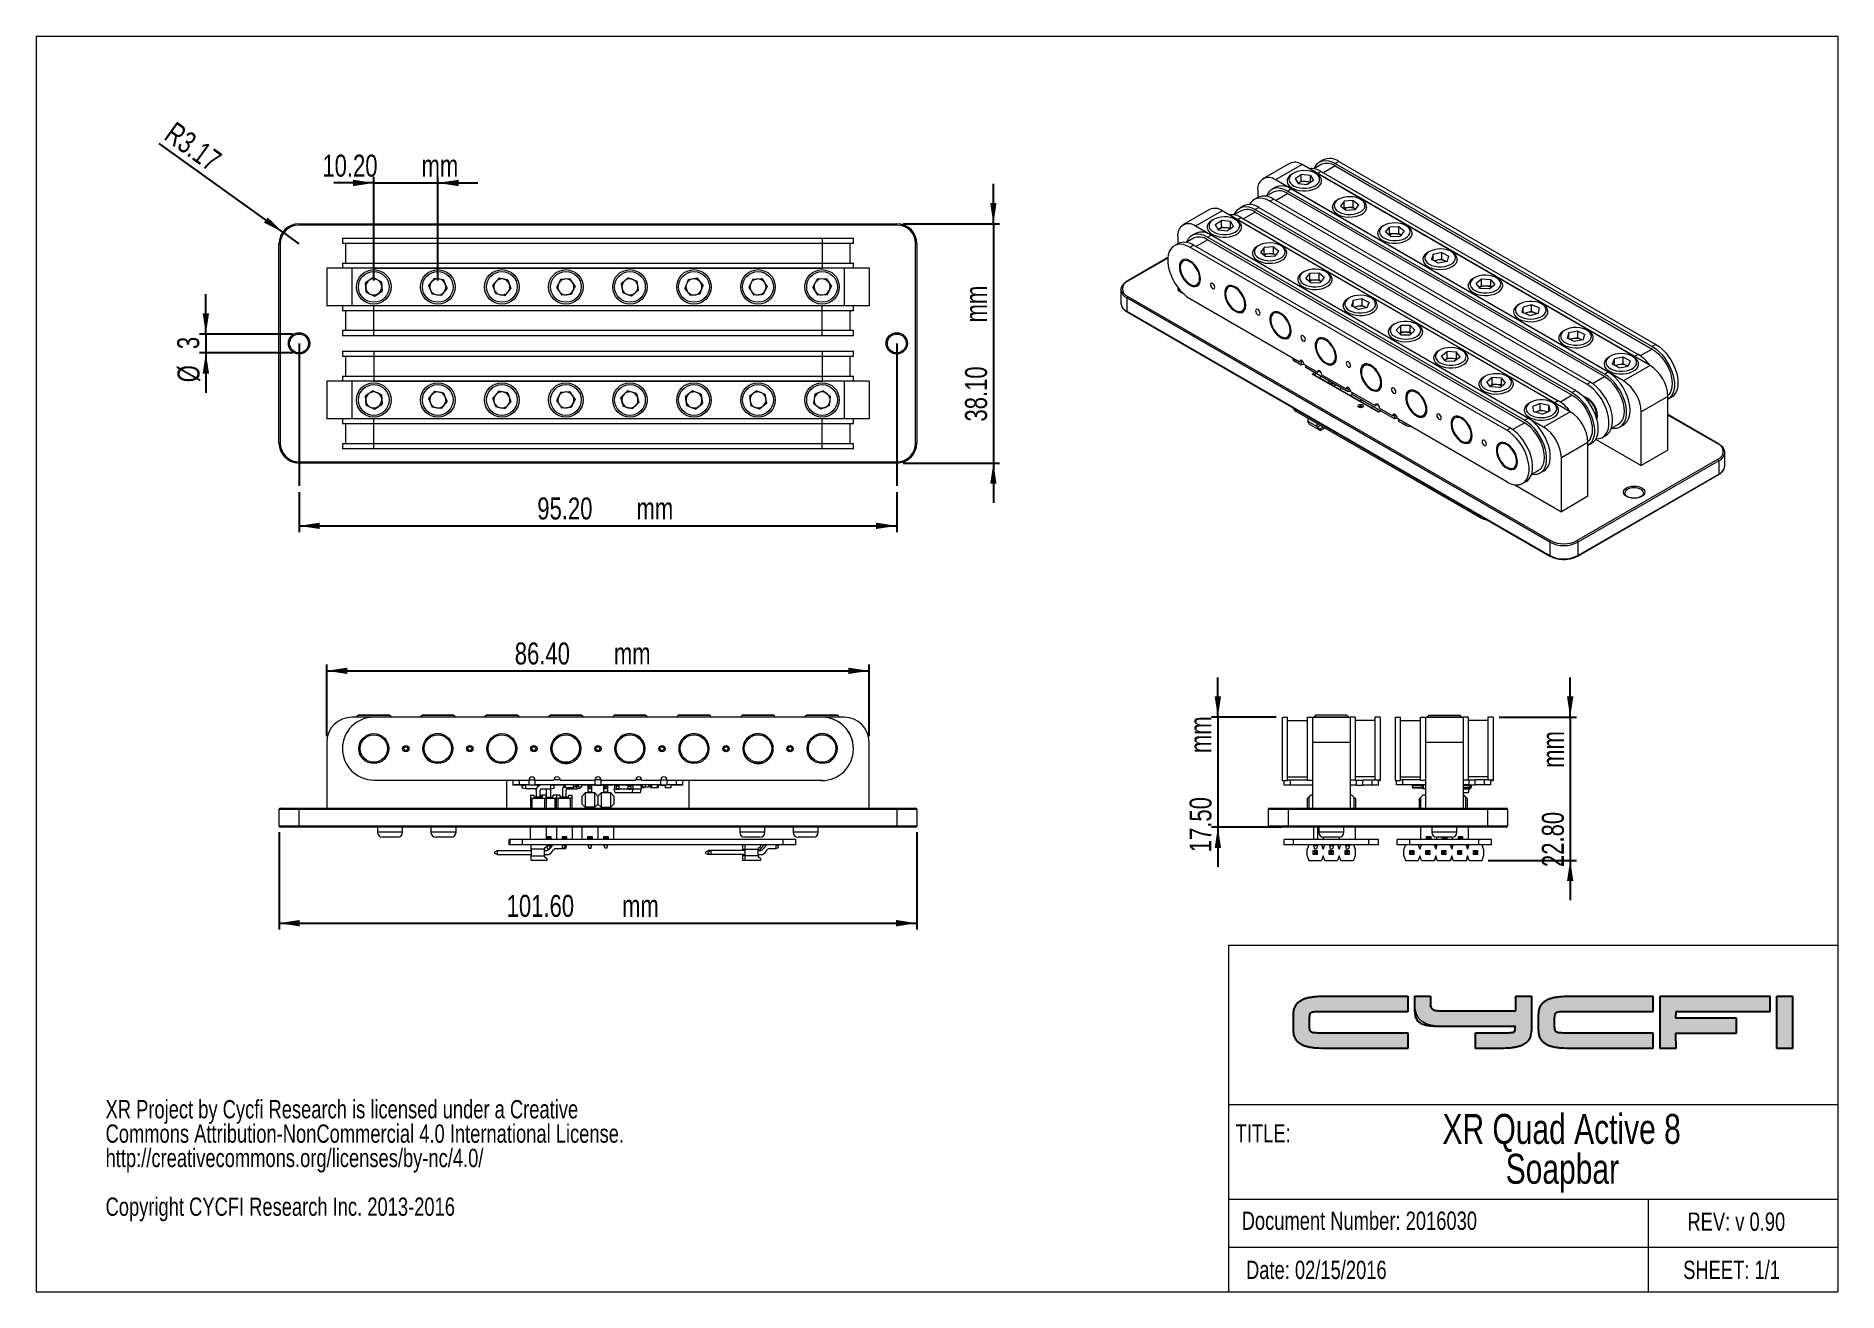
# Model space of a CAD drawing. Header units: millimetres. Extents: x 5 to 292, y 5 to 205.
import ezdxf

# ---------------------------------------------------------------- set-up
doc = ezdxf.new("R2010")
doc.units = ezdxf.units.MM
doc.layers.add('LAYER_1', color=179, linetype='Continuous')
doc.layers.add('SLD-0', color=179, linetype='Continuous')
doc.styles.add('SLDTEXTSTYLE0', font='TXT', dxfattribs={"width": 0.75})
doc.dimstyles.new('SLDDIMSTYLE0', dxfattribs={"dimtxt": 3.5, "dimasz": 3.302, "dimexe": 0, "dimexo": 0.0625, "dimgap": 0.875, "dimtad": 1, "dimrnd": 1e-09, "dimzin": 4, "dimdsep": 46, "dimtxsty": 'SLDTEXTSTYLE0', "dimsah": 1, "dimcen": 0.09, "dimadec": 0, "dimazin": 1, "dimtfac": 1, "dimtofl": 0, "dimtmove": 0, "dimatfit": 3, "dimfxl": 1, "dimfrac": 2, "dimtolj": 1, "dimtzin": 12, "dimarcsym": 0})
doc.dimstyles.new('SLDDIMSTYLE1', dxfattribs={"dimtxt": 3.5, "dimasz": 3.302, "dimexe": 0, "dimexo": 0.0625, "dimgap": 0.875, "dimtad": 1, "dimrnd": 1e-09, "dimzin": 12, "dimdsep": 46, "dimtxsty": 'SLDTEXTSTYLE0', "dimsah": 1, "dimcen": 0.09, "dimadec": 0, "dimazin": 3, "dimtfac": 1, "dimtmove": 0, "dimatfit": 0, "dimfxl": 1, "dimfrac": 2, "dimtolj": 1, "dimtzin": 12, "dimarcsym": 0})
doc.dimstyles.new('SLDDIMSTYLE2', dxfattribs={"dimtxt": 3.5, "dimasz": 3.302, "dimexe": 0, "dimexo": 0.0625, "dimgap": 0.875, "dimtad": 1, "dimrnd": 1e-09, "dimzin": 12, "dimdsep": 46, "dimtxsty": 'SLDTEXTSTYLE0', "dimsah": 1, "dimcen": 0, "dimadec": 0, "dimazin": 3, "dimtfac": 1, "dimtofl": 0, "dimtmove": 0, "dimatfit": 3, "dimfxl": 1, "dimfrac": 2, "dimtolj": 1, "dimtzin": 12, "dimarcsym": 0})
doc.dimstyles.new('SLDDIMSTYLE3', dxfattribs={"dimtxt": 3.5, "dimasz": 3.302, "dimexe": 0, "dimexo": 0.0625, "dimgap": 0.875, "dimtad": 1, "dimrnd": 1e-09, "dimzin": 4, "dimdsep": 46, "dimtxsty": 'SLDTEXTSTYLE0', "dimsah": 1, "dimcen": 0.09, "dimadec": 0, "dimazin": 1, "dimtfac": 1, "dimtmove": 0, "dimatfit": 0, "dimfxl": 1, "dimfrac": 2, "dimtolj": 1, "dimtzin": 12, "dimarcsym": 0})

msp = doc.modelspace()

# ---------------------------------------------------------------- texts
at = {"color": 7, "linetype": 'Continuous', "lineweight": 0, "attachment_point": 1, "style": 'SLDTEXTSTYLE0'}
for s, insert, char_height in [('TITLE:', (196.489, 32.081), 2.9104), ('Document Number: 2016030', (197.438, 18.168), 2.91042), ('REV: v 0.90', (268.435, 18.017), 2.91042), ('Date: 02/15/2016', (198.133, 10.337), 2.91042), ('SHEET: 1/1', (267.762, 10.337), 2.9104)]:
    msp.add_mtext(s, dxfattribs=dict(at, insert=insert, char_height=char_height))

# ---------------------------------------------------------------- blocks, each defined once
blk = doc.blocks.new('SW_NOTE_0')
at = {"color": 0, "linetype": 'Continuous', "lineweight": 0, "char_height": 2.9104, "attachment_point": 1, "style": 'SLDTEXTSTYLE0'}
for s, insert in [('XR Project by Cycfi Research is licensed under a Creative', (0, 3.75)), ('Commons Attribution-NonCommercial 4.0 International License.', (0, -0.13)), ('http://creativecommons.org/licenses/by-nc/4.0/', (0, -4.01)), ('Copyright CYCFI Research Inc. 2013-2016', (0, -11.77))]:
    blk.add_mtext(s, dxfattribs=dict(at, insert=insert))
blk = doc.blocks.new('SW_NOTE_1')
at = {"color": 0, "linetype": 'Continuous', "lineweight": 0, "attachment_point": 2, "style": 'SLDTEXTSTYLE0'}
for s, insert, char_height in [('XR Quad Active 8', (26.86, 6.14), 4.7625), ('Soapbar', (26.98, -0.21), 4.763)]:
    blk.add_mtext(s, dxfattribs=dict(at, insert=insert, char_height=char_height))
blk = doc.blocks.new('_D')
at = {"layer": 'SLD-0'}
for p, q in [((47.31, 132.72), (47.31, 126.36)), ((142.51, 132.72), (142.51, 126.36)), ((47.31, 127.36), (142.51, 127.36))]:
    blk.add_line(p, q, dxfattribs=at)
for points in [[(47.31, 127.36), (50.61, 126.86), (50.61, 127.87)], [(142.51, 127.36), (139.2, 127.87), (139.2, 126.86)]]:
    blk.add_solid(points, dxfattribs=at)
at = {"layer": 'SLD-0', "char_height": 3.5, "attachment_point": 1, "style": 'SLDTEXTSTYLE0'}
for s, insert in [('95.20', (85.25, 131.88, 0.1)), ('mm', (101.05, 131.88, 0.1))]:
    blk.add_mtext(s, dxfattribs=dict(at, insert=insert))
blk = doc.blocks.new('_D_1')
at = {"layer": 'SLD-0'}
for p, q in [((32.46, 157.91), (32.46, 164.26)), ((46.31, 157.91), (31.46, 157.91)), ((32.46, 157.91), (32.46, 154.91)), ((46.31, 154.91), (31.46, 154.91)), ((32.46, 154.91), (32.46, 148.56))]:
    blk.add_line(p, q, dxfattribs=at)
for points in [[(32.46, 157.91), (32.97, 161.22), (31.95, 161.22)], [(32.46, 154.91), (31.95, 151.61), (32.97, 151.61)]]:
    blk.add_solid(points, dxfattribs=at)
at = {"layer": 'SLD-0', "char_height": 3.5, "attachment_point": 1, "rotation": 90, "style": 'SLDTEXTSTYLE0'}
for s, insert in [('3', (27.9, 155.51, -6.18)), ('%%c', (27.95, 150.23, -6.18))]:
    blk.add_mtext(s, dxfattribs=dict(at, insert=insert))
blk = doc.blocks.new('_D_2')
at = {"layer": 'SLD-0'}
for q in [(25.02, 188.27), (47.28, 172.29)]:
    blk.add_line((44.7, 174.14), q, dxfattribs=at)
blk.add_solid([(44.7, 174.14), (42.31, 176.48), (41.72, 175.65)], dxfattribs=at)
at = {"layer": 'SLD-0', "insert": (27.64, 191.91, -6.18), "char_height": 3.5, "attachment_point": 1, "rotation": 324.3294, "style": 'SLDTEXTSTYLE0'}
blk.add_mtext('R3.17', dxfattribs=at)
blk = doc.blocks.new('_D_3')
at = {"layer": 'SLD-0'}
for p, q in [((59.21, 181.97), (52.86, 181.97)), ((59.21, 166.41), (59.21, 182.97)), ((59.21, 181.97), (69.41, 181.97)), ((69.41, 166.41), (69.41, 182.97)), ((69.41, 181.97), (75.76, 181.97))]:
    blk.add_line(p, q, dxfattribs=at)
for points in [[(59.21, 181.97), (55.9, 182.48), (55.9, 181.46)], [(69.41, 181.97), (72.71, 181.46), (72.71, 182.48)]]:
    blk.add_solid(points, dxfattribs=at)
at = {"layer": 'SLD-0', "char_height": 3.5, "attachment_point": 1, "style": 'SLDTEXTSTYLE0'}
for s, insert in [('10.20', (51.02, 186.48, -6.18)), ('mm', (66.81, 186.48, -6.18))]:
    blk.add_mtext(s, dxfattribs=dict(at, insert=insert))
blk = doc.blocks.new('_D_4')
at = {"layer": 'SLD-0'}
for p, q in [((157.89, 175.46), (157.89, 181.81)), ((143.54, 175.46), (158.89, 175.46)), ((157.89, 175.46), (157.89, 137.36)), ((143.54, 137.36), (158.89, 137.36)), ((157.89, 137.36), (157.89, 131.01))]:
    blk.add_line(p, q, dxfattribs=at)
for points in [[(157.89, 175.46), (158.39, 178.77), (157.38, 178.77)], [(157.89, 137.36), (157.38, 134.06), (158.39, 134.06)]]:
    blk.add_solid(points, dxfattribs=at)
at = {"layer": 'SLD-0', "char_height": 3.5, "attachment_point": 1, "rotation": 90, "style": 'SLDTEXTSTYLE0'}
for s, insert in [('mm', (153.38, 159.76, -6.18)), ('38.10', (153.38, 143.97, -6.18))]:
    blk.add_mtext(s, dxfattribs=dict(at, insert=insert))
blk = doc.blocks.new('_D_5')
at = {"layer": 'SLD-0'}
for p, q in [((51.71, 93.89), (51.71, 105.28)), ((51.71, 104.28), (138.11, 104.28)), ((138.11, 93.89), (138.11, 105.28))]:
    blk.add_line(p, q, dxfattribs=at)
for points in [[(51.71, 104.28), (55.01, 103.77), (55.01, 104.78)], [(138.11, 104.28), (134.8, 104.78), (134.8, 103.77)]]:
    blk.add_solid(points, dxfattribs=at)
at = {"layer": 'SLD-0', "char_height": 3.5, "attachment_point": 1, "style": 'SLDTEXTSTYLE0'}
for s, insert in [('86.40', (81.66, 108.79, 0.1)), ('mm', (97.45, 108.79, 0.1))]:
    blk.add_mtext(s, dxfattribs=dict(at, insert=insert))
blk = doc.blocks.new('_D_6')
at = {"layer": 'SLD-0'}
for p, q in [((44.11, 78.59), (44.11, 63.09)), ((145.71, 78.59), (145.71, 63.09)), ((44.11, 64.09), (145.71, 64.09))]:
    blk.add_line(p, q, dxfattribs=at)
for points in [[(44.11, 64.09), (47.41, 63.58), (47.41, 64.6)], [(145.71, 64.09), (142.4, 64.6), (142.4, 63.58)]]:
    blk.add_solid(points, dxfattribs=at)
at = {"layer": 'SLD-0', "char_height": 3.5, "attachment_point": 1, "style": 'SLDTEXTSTYLE0'}
for s, insert in [('101.60', (80.37, 68.6, 0.1)), ('mm', (98.75, 68.6, 0.1))]:
    blk.add_mtext(s, dxfattribs=dict(at, insert=insert))
blk = doc.blocks.new('_D_7')
at = {"layer": 'SLD-0'}
for p, q in [((249.76, 96.89), (249.76, 103.24)), ((238.47, 96.89), (250.76, 96.89)), ((249.76, 96.89), (249.76, 74.09)), ((236.72, 74.09), (250.76, 74.09)), ((249.76, 74.09), (249.76, 67.74))]:
    blk.add_line(p, q, dxfattribs=at)
for points in [[(249.76, 96.89), (250.27, 100.19), (249.25, 100.19)], [(249.76, 74.09), (249.25, 70.79), (250.27, 70.79)]]:
    blk.add_solid(points, dxfattribs=at)
at = {"layer": 'SLD-0', "char_height": 3.5, "attachment_point": 1, "rotation": 90, "style": 'SLDTEXTSTYLE0'}
for s, insert in [('mm', (245.25, 88.83, 0.37)), ('22.80', (245.25, 73.03, 0.37))]:
    blk.add_mtext(s, dxfattribs=dict(at, insert=insert))
blk = doc.blocks.new('_D_8')
at = {"layer": 'SLD-0'}
for p, q in [((193.65, 96.89), (193.65, 103.24)), ((202.95, 96.89), (192.65, 96.89)), ((193.65, 96.89), (193.65, 79.39)), ((203.83, 79.39), (192.65, 79.39)), ((193.65, 79.39), (193.65, 73.04))]:
    blk.add_line(p, q, dxfattribs=at)
for points in [[(193.65, 96.89), (194.15, 100.19), (193.14, 100.19)], [(193.65, 79.39), (193.14, 76.09), (194.15, 76.09)]]:
    blk.add_solid(points, dxfattribs=at)
at = {"layer": 'SLD-0', "char_height": 3.5, "attachment_point": 1, "rotation": 90, "style": 'SLDTEXTSTYLE0'}
for s, insert in [('mm', (189.13, 91.18, 0.37)), ('17.50', (189.13, 75.39, 0.37))]:
    blk.add_mtext(s, dxfattribs=dict(at, insert=insert))
blk = doc.blocks.new('BLOCK 2')
at = {"layer": 'LAYER_1', "lineweight": 0}
for p, q in [((12.25, -6.33), (25.47, -6.33)), ((25.47, -6.33), (25.47, -8.81)), ((26.62, -6.33), (29.1, -6.33)), ((29.1, -6.33), (29.1, -7.85)), ((42.69, -8.67), (42.69, -6.33)), ((42.69, -6.33), (45.17, -6.33)), ((45.17, -6.33), (45.17, -11.29)), ((51.3, -6.33), (64.52, -6.33)), ((64.52, -6.33), (64.52, -8.81)), ((65.68, -6.33), (83.16, -6.33)), ((65.68, -14.64), (65.68, -6.33)), ((83.16, -6.33), (83.16, -8.81)), ((84.26, -14.64), (84.26, -6.33)), ((84.26, -6.33), (86.74, -6.33)), ((86.74, -6.33), (86.74, -14.64)), ((7.27, -11.64), (7.27, -9.33)), ((9.75, -9.97), (9.75, -11)), ((25.47, -8.81), (12.25, -8.81)), ((31.24, -8.67), (42.69, -8.67)), ((46.32, -11.64), (46.32, -9.33)), ((48.8, -9.97), (48.8, -10.65)), ((64.52, -8.81), (51.3, -8.81)), ((68.16, -8.81), (68.14, -9.77)), ((68.14, -9.77), (77.79, -9.78)), ((83.16, -8.81), (68.16, -8.81)), ((77.79, -9.78), (77.79, -12.25)), ((12.25, -12.16), (25.47, -12.16)), ((25.47, -12.16), (25.47, -14.64)), ((36.26, -14.64), (36.26, -12.16)), ((36.26, -12.16), (40.19, -12.16)), ((51.3, -12.16), (64.52, -12.16)), ((64.52, -12.16), (64.52, -14.64)), ((77.79, -12.25), (68.14, -12.25)), ((68.14, -12.25), (68.16, -14.64)), ((25.47, -14.64), (12.25, -14.64)), ((40.19, -14.64), (36.26, -14.64)), ((64.52, -14.64), (51.3, -14.64)), ((68.16, -14.64), (65.68, -14.64)), ((86.74, -14.64), (84.26, -14.64))]:
    blk.add_line(p, q, dxfattribs=at)
for points, degree in [([(7.27, -9.33), (7.27, -8.77), (7.38, -8.29), (7.6, -7.9)], 3), ([(7.6, -7.9), (7.82, -7.49), (8.16, -7.16), (8.61, -6.92)], 3), ([(8.61, -6.92), (9.02, -6.7), (9.54, -6.55), (10.16, -6.46)], 3), ([(10.16, -6.46), (10.74, -6.37), (11.45, -6.33), (12.25, -6.33)], 3), ([(26.62, -7.82), (26.62, -7.56), (26.62, -6.33)], 2), ([(31.25, -11.15), (28.11, -11.14), (26.62, -10.13), (26.62, -7.82)], 3), ([(29.1, -7.85), (29.1, -8.01), (29.12, -7.86), (29.16, -8.03)], 3), ([(29.16, -8.03), (29.2, -8.18), (29.33, -8.32), (29.45, -8.41)], 3), ([(29.45, -8.41), (29.61, -8.53), (29.73, -8.55), (30.02, -8.6)], 3), ([(30.02, -8.6), (30.33, -8.65), (30.74, -8.67), (31.24, -8.67)], 3), ([(46.32, -9.33), (46.32, -8.77), (46.43, -8.29), (46.64, -7.9)], 3), ([(46.64, -7.9), (46.86, -7.49), (47.2, -7.16), (47.65, -6.92)], 3), ([(47.65, -6.92), (48.07, -6.7), (48.59, -6.55), (49.21, -6.46)], 3), ([(49.21, -6.46), (49.79, -6.37), (50.49, -6.33), (51.3, -6.33)], 3), ([(9.8, -9.47), (9.76, -9.77), (9.75, -9.83), (9.75, -9.97)], 3), ([(9.75, -11), (9.75, -11.14), (9.78, -11.3), (9.8, -11.51)], 3), ([(10.04, -8.99), (9.89, -9.09), (9.85, -9.23), (9.8, -9.47)], 3), ([(10.67, -8.83), (10.24, -8.88), (10.15, -8.94), (10.04, -8.99)], 3), ([(12.25, -8.81), (11.59, -8.81), (11.05, -8.79), (10.67, -8.83)], 3), ([(42.62, -11.15), (34.39, -11.15), (31.25, -11.15)], 2), ([(42.49, -11.93), (42.63, -11.81), (42.6, -11.16), (42.62, -11.15)], 3), ([(45.17, -11.29), (45.17, -11.84), (45.06, -12.68), (44.85, -13.07)], 3), ([(48.85, -9.47), (48.81, -9.77), (48.8, -9.83), (48.8, -9.97)], 3), ([(48.8, -10.65), (48.8, -10.78), (48.82, -11.3), (48.85, -11.51)], 3), ([(49.09, -8.99), (48.93, -9.09), (48.9, -9.23), (48.85, -9.47)], 3), ([(49.71, -8.83), (49.29, -8.88), (49.19, -8.94), (49.09, -8.99)], 3), ([(51.3, -8.81), (50.64, -8.81), (50.09, -8.79), (49.71, -8.83)], 3), ([(7.6, -13.07), (7.38, -12.68), (7.27, -12.2), (7.27, -11.64)], 3), ([(8.61, -14.05), (8.16, -13.81), (7.82, -13.48), (7.6, -13.07)], 3), ([(10.16, -14.51), (9.54, -14.43), (9.02, -14.27), (8.61, -14.05)], 3), ([(9.8, -11.51), (9.81, -11.51), (9.81, -11.76), (10.03, -11.92)], 3), ([(10.03, -11.92), (10.28, -12.11), (10.4, -12.07), (10.69, -12.1)], 3), ([(10.69, -12.1), (11.07, -12.14), (11.59, -12.16), (12.25, -12.16)], 3), ([(40.19, -12.16), (40.85, -12.16), (41.4, -12.16), (41.78, -12.12)], 3), ([(41.78, -12.12), (42.2, -12.08), (42.36, -12.05), (42.49, -11.93)], 3), ([(43.84, -14.05), (43.42, -14.27), (42.9, -14.43), (42.28, -14.51)], 3), ([(44.85, -13.07), (44.63, -13.48), (44.29, -13.81), (43.84, -14.05)], 3), ([(46.64, -13.07), (46.43, -12.68), (46.32, -12.2), (46.32, -11.64)], 3), ([(47.65, -14.05), (47.2, -13.81), (46.86, -13.48), (46.64, -13.07)], 3), ([(49.21, -14.51), (48.59, -14.43), (48.07, -14.27), (47.65, -14.05)], 3), ([(48.85, -11.51), (48.85, -11.51), (48.86, -11.76), (49.07, -11.92)], 3), ([(49.07, -11.92), (49.32, -12.11), (49.45, -12.07), (49.74, -12.1)], 3), ([(49.74, -12.1), (50.12, -12.14), (50.64, -12.16), (51.3, -12.16)], 3), ([(12.25, -14.64), (11.45, -14.64), (10.74, -14.6), (10.16, -14.51)], 3), ([(42.28, -14.51), (41.7, -14.6), (41, -14.64), (40.19, -14.64)], 3), ([(51.3, -14.64), (50.49, -14.64), (49.79, -14.6), (49.21, -14.51)], 3)]:
    blk.add_open_spline(points, degree=degree, dxfattribs=at)

# ---------------------------------------------------------------- dimensions: what is measured, and where the dimension line sits
at = {"layer": 'SLD-0'}
dim = msp.add_radius_dim(center=(47.275, 172.293), mpoint=(44.7, 174.142), dimstyle='SLDDIMSTYLE2', dxfattribs=at)
dim.commit()
dim.dimension.update_dxf_attribs({"geometry": '_D_2', "text_midpoint": (30.853, 184.082), "dimtype": 164})
for base, p1, p2, dimstyle, picture, middle in [((69.405, 181.969), (59.205, 165.413), (69.405, 165.413), 'SLDDIMSTYLE3', '_D_3', (63.278, 181.969)), ((142.505, 127.363), (47.305, 133.719), (142.505, 133.719), 'SLDDIMSTYLE0', '_D', (97.515, 127.363)), ((138.105, 104.275), (51.705, 92.891), (138.105, 92.891), 'SLDDIMSTYLE0', '_D_5', (93.921, 104.275)), ((145.705, 64.091), (44.105, 79.591), (145.705, 79.591), 'SLDDIMSTYLE0', '_D_6', (93.921, 64.091))]:
    dim = msp.add_linear_dim(base=base, p1=p1, p2=p2, text='<> mm', dimstyle=dimstyle, dxfattribs=at)
    dim.commit()
    dim.dimension.update_dxf_attribs({"geometry": picture, "text_midpoint": middle, "dimtype": 160})
for base, p1, p2, text, dimstyle, picture, middle in [((157.887, 137.363), (142.535, 175.463), (142.535, 137.363), ' <> mm', 'SLDDIMSTYLE3', '_D_4', (157.887, 155.581)), ((32.462, 154.913), (47.305, 157.913), (47.305, 154.913), '%%c<>', 'SLDDIMSTYLE1', '_D_1', (32.462, 155.581)), ((193.646, 79.391), (203.946, 96.891), (204.829, 79.391), '<> mm', 'SLDDIMSTYLE3', '_D_8', (193.646, 87.651)), ((249.759, 74.091), (237.471, 96.891), (235.721, 74.091), '<> mm', 'SLDDIMSTYLE3', '_D_7', (249.759, 85.294))]:
    dim = msp.add_linear_dim(base=base, p1=p1, p2=p2, angle=90, text=text, dimstyle=dimstyle, dxfattribs=at)
    dim.commit()
    dim.dimension.update_dxf_attribs({"geometry": picture, "text_midpoint": middle, "dimtype": 160})

# ---------------------------------------------------------------- hatches: boundary and pattern name
at = {"layer": 'LAYER_1'}
h = msp.add_hatch(color=250, dxfattribs=at)
edge = h.paths.add_edge_path(flags=0)
edge.add_line((223.884, 46.625), (223.884, 44.148))
edge.add_line((223.884, 44.148), (210.666, 44.148))
edge.add_spline(control_points=[(210.666, 44.148), (209.86, 44.148), (209.156, 44.19), (208.575, 44.274), (207.959, 44.362), (207.436, 44.52), (207.022, 44.74), (206.571, 44.981), (206.23, 45.308), (206.009, 45.714), (205.796, 46.106), (205.687, 46.589), (205.687, 47.15)], knot_values=[0, 0, 0, 0, 1, 2, 3, 4, 5, 6, 7, 8, 9, 10, 10, 10, 10], weights=[1, 1, 1, 1, 1, 1, 1, 1, 1, 1, 1, 1, 1], degree=3, periodic=0)
edge.add_line((205.687, 47.15), (205.687, 49.454))
edge.add_spline(control_points=[(205.687, 49.454), (205.687, 50.015), (205.796, 50.498), (206.01, 50.89), (206.23, 51.296), (206.571, 51.623), (207.022, 51.864), (207.436, 52.084), (207.959, 52.242), (208.576, 52.33), (209.159, 52.414), (209.862, 52.456), (210.666, 52.456)], knot_values=[0, 0, 0, 0, 1, 2, 3, 4, 5, 6, 7, 8, 9, 10, 10, 10, 10], weights=[1, 1, 1, 1, 1, 1, 1, 1, 1, 1, 1, 1, 1], degree=3, periodic=0)
edge.add_line((210.666, 52.456), (223.884, 52.456))
edge.add_line((223.884, 52.456), (223.884, 49.979))
edge.add_line((223.884, 49.979), (210.666, 49.979))
edge.add_spline(control_points=[(210.666, 49.979), (210.008, 49.979), (209.461, 49.995), (209.082, 49.953), (208.656, 49.906), (208.56, 49.853), (208.458, 49.793), (208.299, 49.7), (208.265, 49.562), (208.213, 49.319), (208.177, 49.023), (208.165, 48.954), (208.165, 48.816)], knot_values=[0, 0, 0, 0, 1, 2, 3, 4, 5, 6, 7, 8, 9, 10, 10, 10, 10], weights=[1, 1, 1, 1, 1, 1, 1, 1, 1, 1, 1, 1, 1], degree=3, periodic=0)
edge.add_line((208.165, 48.816), (208.165, 47.788))
edge.add_spline(control_points=[(208.165, 47.788), (208.165, 47.65), (208.19, 47.492), (208.215, 47.282), (208.22, 47.274), (208.227, 47.028), (208.44, 46.865), (208.689, 46.675), (208.817, 46.719), (209.103, 46.688), (209.483, 46.647), (210.008, 46.625), (210.666, 46.625)], knot_values=[0, 0, 0, 0, 1, 2, 3, 4, 5, 6, 7, 8, 9, 10, 10, 10, 10], weights=[1, 1, 1, 1, 1, 1, 1, 1, 1, 1, 1, 1, 1], degree=3, periodic=0)
edge.add_line((210.666, 46.625), (223.884, 46.625))
h = msp.add_hatch(color=250, dxfattribs=at)
edge = h.paths.add_edge_path(flags=0)
edge.add_spline(control_points=[(243.584, 47.502), (243.584, 46.944), (243.475, 46.106), (243.262, 45.714), (243.041, 45.308), (242.7, 44.981), (242.25, 44.74), (241.836, 44.519), (241.313, 44.363), (240.696, 44.274), (240.113, 44.19), (239.41, 44.148), (238.606, 44.148)], knot_values=[0, 0, 0, 0, 1, 2, 3, 4, 5, 6, 7, 8, 9, 10, 10, 10, 10], weights=[1, 1, 1, 1, 1, 1, 1, 1, 1, 1, 1, 1, 1], degree=3, periodic=0)
edge.add_line((238.606, 44.148), (234.67, 44.148))
edge.add_line((234.67, 44.148), (234.67, 46.624))
edge.add_line((234.67, 46.624), (238.606, 46.624))
edge.add_spline(control_points=[(238.606, 46.624), (239.263, 46.624), (239.816, 46.623), (240.191, 46.665), (240.612, 46.712), (240.77, 46.737), (240.906, 46.855), (241.044, 46.975), (241.016, 47.623), (241.036, 47.641)], knot_values=[0, 0, 0, 0, 1, 2, 3, 4, 5, 6, 7, 7, 7, 7], weights=[1, 1, 1, 1, 1, 1, 1, 1, 1, 1], degree=3, periodic=0)
edge.add_spline(control_points=[(241.036, 47.641), (232.8, 47.637), (229.662, 47.641), (226.523, 47.646), (225.035, 48.655), (225.035, 50.971), (225.035, 51.233), (225.035, 52.456)], knot_values=[0, 0, 0, 0, 1, 2, 3, 4, 5, 5, 5, 5], weights=[1, 1, 1, 1, 1, 1, 1, 1], degree=3, periodic=0)
edge.add_line((225.035, 52.456), (227.512, 52.456))
edge.add_line((227.512, 52.456), (227.512, 50.941))
edge.add_spline(control_points=[(227.512, 50.941), (227.512, 50.779), (227.534, 50.931), (227.579, 50.761), (227.618, 50.611), (227.74, 50.472), (227.859, 50.382), (228.024, 50.257), (228.149, 50.235), (228.43, 50.191), (228.741, 50.143), (229.152, 50.118), (229.65, 50.118)], knot_values=[0, 0, 0, 0, 1, 2, 3, 4, 5, 6, 7, 8, 9, 10, 10, 10, 10], weights=[1, 1, 1, 1, 1, 1, 1, 1, 1, 1, 1, 1, 1], degree=3, periodic=0)
edge.add_line((229.65, 50.118), (241.107, 50.118))
edge.add_line((241.107, 50.118), (241.107, 52.456))
edge.add_line((241.107, 52.456), (243.584, 52.456))
edge.add_line((243.584, 52.456), (243.584, 47.502))
h = msp.add_hatch(color=250, dxfattribs=at)
edge = h.paths.add_edge_path(flags=0)
edge.add_line((262.931, 46.625), (262.931, 44.148))
edge.add_line((262.931, 44.148), (249.712, 44.148))
edge.add_spline(control_points=[(249.712, 44.148), (248.906, 44.148), (248.203, 44.19), (247.622, 44.274), (247.005, 44.362), (246.482, 44.52), (246.068, 44.74), (245.618, 44.981), (245.277, 45.308), (245.056, 45.714), (244.842, 46.106), (244.734, 46.589), (244.734, 47.15)], knot_values=[0, 0, 0, 0, 1, 2, 3, 4, 5, 6, 7, 8, 9, 10, 10, 10, 10], weights=[1, 1, 1, 1, 1, 1, 1, 1, 1, 1, 1, 1, 1], degree=3, periodic=0)
edge.add_line((244.734, 47.15), (244.734, 49.454))
edge.add_spline(control_points=[(244.734, 49.454), (244.734, 50.015), (244.842, 50.498), (245.056, 50.89), (245.277, 51.296), (245.618, 51.623), (246.068, 51.864), (246.482, 52.084), (247.005, 52.242), (247.622, 52.33), (248.205, 52.414), (248.909, 52.456), (249.712, 52.456)], knot_values=[0, 0, 0, 0, 1, 2, 3, 4, 5, 6, 7, 8, 9, 10, 10, 10, 10], weights=[1, 1, 1, 1, 1, 1, 1, 1, 1, 1, 1, 1, 1], degree=3, periodic=0)
edge.add_line((249.712, 52.456), (262.931, 52.456))
edge.add_line((262.931, 52.456), (262.931, 49.979))
edge.add_line((262.931, 49.979), (249.712, 49.979))
edge.add_spline(control_points=[(249.712, 49.979), (249.054, 49.979), (248.508, 49.995), (248.129, 49.953), (247.702, 49.906), (247.607, 49.853), (247.505, 49.793), (247.346, 49.7), (247.312, 49.562), (247.26, 49.319), (247.224, 49.023), (247.211, 48.954), (247.211, 48.816)], knot_values=[0, 0, 0, 0, 1, 2, 3, 4, 5, 6, 7, 8, 9, 10, 10, 10, 10], weights=[1, 1, 1, 1, 1, 1, 1, 1, 1, 1, 1, 1, 1], degree=3, periodic=0)
edge.add_line((247.211, 48.816), (247.211, 48.141))
edge.add_spline(control_points=[(247.211, 48.141), (247.211, 48.003), (247.236, 47.492), (247.261, 47.282), (247.267, 47.274), (247.274, 47.028), (247.487, 46.865), (247.735, 46.675), (247.864, 46.719), (248.15, 46.688), (248.529, 46.647), (249.055, 46.625), (249.712, 46.625)], knot_values=[0, 0, 0, 0, 1, 2, 3, 4, 5, 6, 7, 8, 9, 10, 10, 10, 10], weights=[1, 1, 1, 1, 1, 1, 1, 1, 1, 1, 1, 1, 1], degree=3, periodic=0)
edge.add_line((249.712, 46.625), (262.931, 46.625))
for points in [[(264.093, 44.148), (264.093, 52.456), (281.572, 52.456), (281.572, 49.98), (266.571, 49.98), (266.55, 49.014), (276.207, 49.006), (276.207, 46.536), (266.55, 46.536), (266.571, 44.148)], [(285.154, 52.456), (285.154, 44.148), (282.677, 44.148), (282.677, 52.456)]]:
    msp.add_hatch(color=250, dxfattribs=at).paths.add_polyline_path(points, flags=0)

# ---------------------------------------------------------------- linework, layer by layer
at = {"color": 7, "linetype": 'Continuous', "lineweight": 0}
for p, q in [((5.411, 205.365), (292.411, 205.365)), ((5.411, 205.365), (5.411, 5.365)), ((292.411, 205.365), (292.411, 5.365)), ((195.333, 60.615), (292.411, 60.615)), ((195.333, 60.615), (195.333, 5.365)), ((292.411, 35.141), (195.333, 35.141)), ((195.333, 20.125), (292.411, 20.125)), ((262.254, 12.514), (262.254, 20.125)), ((195.333, 12.514), (292.411, 12.514)), ((262.254, 5.365), (262.254, 12.514)), ((5.411, 5.365), (292.411, 5.365))]:
    msp.add_line(p, q, dxfattribs=at)
at = {"color": 7, "linetype": 'Continuous', "lineweight": 15}
for p, q in [((205.061, 185.09), (200.818, 182.641)), ((207.061, 184.892), (202.818, 182.443)), ((262.498, 152.889), (207.061, 184.892)), ((210.087, 184.896), (208.941, 184.234)), ((210.101, 183.79), (209.535, 183.464)), ((210.412, 185.64), (209.847, 185.313)), ((210.101, 183.79), (260.589, 154.645)), ((212.903, 185.408), (212.337, 185.081)), ((212.337, 185.081), (262.825, 155.935)), ((212.337, 184.673), (262.825, 155.527)), ((212.903, 185.408), (263.39, 156.262)), ((202.793, 181.262), (202.227, 180.936)), ((258.255, 150.44), (202.818, 182.443)), ((204.664, 182.285), (204.664, 182.239)), ((204.727, 180.688), (205.293, 181.015)), ((255.78, 151.869), (205.293, 181.015)), ((205.681, 183.53), (205.469, 183.407)), ((205.964, 182.695), (206.937, 183.337)), ((205.964, 182.695), (206.441, 181.887)), ((206.415, 181.931), (206.45, 181.954)), ((206.45, 181.954), (206.416, 181.931)), ((206.441, 181.887), (207.891, 181.722)), ((206.45, 181.954), (206.937, 182.276)), ((208.387, 183.172), (206.937, 183.337)), ((206.937, 182.276), (206.937, 183.337)), ((207.662, 182.193), (206.937, 182.276)), ((208.387, 182.111), (207.662, 182.193)), ((208.864, 182.365), (207.891, 181.722)), ((208.387, 183.172), (208.864, 182.365)), ((208.387, 182.111), (208.387, 183.172)), ((208.387, 182.111), (208.413, 182.067)), ((209.359, 183.407), (209.147, 183.53)), ((209.535, 183.464), (260.023, 154.318)), ((210.164, 182.239), (210.164, 182.285)), ((197.684, 178.292), (197.119, 177.966)), ((199.991, 179.645), (199.425, 179.318)), ((200.175, 178.06), (199.609, 177.734)), ((199.989, 180.81), (199.989, 179.644)), ((200.175, 178.06), (250.662, 148.914)), ((202.477, 180.502), (201.331, 179.841)), ((201.925, 179.07), (202.491, 179.397)), ((252.413, 149.925), (201.925, 179.07)), ((252.978, 150.251), (202.491, 179.397)), ((255.214, 151.542), (204.727, 180.688)), ((255.214, 151.134), (204.727, 180.28)), ((211.877, 178.121), (211.877, 178.075)), ((212.894, 179.366), (212.682, 179.243)), ((213.741, 179.049), (213.159, 178.265)), ((214.045, 177.582), (213.159, 178.265)), ((213.741, 177.988), (213.66, 177.878)), ((215.208, 179.15), (213.741, 179.049)), ((213.741, 177.988), (213.741, 179.049)), ((214.475, 178.038), (213.741, 177.988)), ((215.208, 178.089), (214.475, 178.038)), ((215.208, 179.15), (216.094, 178.467)), ((215.208, 178.089), (215.208, 179.15)), ((215.208, 178.089), (215.593, 177.792)), ((215.512, 177.683), (216.094, 178.467)), ((216.571, 179.243), (216.359, 179.366)), ((217.377, 178.075), (217.377, 178.121)), ((47.275, 175.463), (47.275, 175.263)), ((47.275, 175.463), (142.535, 175.463)), ((142.535, 175.263), (47.275, 175.263)), ((142.535, 175.263), (142.535, 175.463)), ((192.333, 177.743), (188.09, 175.294)), ((194.333, 177.545), (190.09, 175.096)), ((245.527, 143.092), (190.09, 175.096)), ((192.953, 176.167), (192.741, 176.044)), ((193.237, 175.335), (194.214, 175.975)), ((193.237, 175.335), (193.709, 174.527)), ((195.663, 175.807), (194.214, 175.975)), ((194.214, 174.914), (194.214, 175.975)), ((249.77, 145.542), (194.333, 177.545)), ((195.663, 175.807), (196.135, 174.999)), ((195.663, 174.746), (195.663, 175.807)), ((197.36, 177.548), (196.213, 176.886)), ((196.631, 176.044), (196.419, 176.167)), ((197.373, 176.443), (196.807, 176.116)), ((196.807, 176.116), (247.295, 146.97)), ((197.373, 176.443), (247.861, 147.297)), ((199.609, 177.734), (250.097, 148.588)), ((199.609, 177.325), (250.097, 148.18)), ((215.512, 177.683), (214.045, 177.582)), ((220.106, 175.202), (219.894, 175.08)), ((223.784, 175.08), (223.572, 175.202)), ((44.105, 172.293), (44.305, 172.293)), ((44.105, 140.533), (44.105, 172.293)), ((44.305, 172.293), (44.305, 140.533)), ((54.205, 173.176), (54.205, 172.376)), ((54.205, 173.176), (59.205, 173.176)), ((54.205, 172.376), (59.205, 172.376)), ((54.705, 172.376), (54.705, 169.213)), ((59.205, 173.176), (59.205, 172.376)), ((59.205, 173.176), (130.605, 173.176)), ((59.205, 172.376), (130.605, 172.376)), ((59.205, 172.376), (59.205, 169.213)), ((130.605, 173.176), (130.605, 172.376)), ((130.605, 173.176), (135.605, 173.176)), ((130.605, 172.376), (135.605, 172.376)), ((130.605, 172.376), (130.605, 169.213)), ((135.105, 169.213), (135.105, 172.376)), ((135.605, 172.376), (135.605, 173.176)), ((145.505, 140.533), (145.505, 172.293)), ((145.505, 172.293), (145.705, 172.293)), ((145.705, 172.293), (145.705, 140.533)), ((187.263, 172.297), (186.697, 171.97)), ((187.262, 173.462), (187.262, 172.296)), ((189.749, 173.155), (188.603, 172.493)), ((190.065, 173.914), (189.499, 173.588)), ((191.936, 174.922), (191.936, 174.891)), ((191.999, 173.34), (192.565, 173.667)), ((242.487, 144.195), (191.999, 173.34)), ((242.487, 143.786), (191.999, 172.932)), ((243.052, 144.521), (192.565, 173.667)), ((193.685, 174.567), (193.726, 174.594)), ((193.726, 174.594), (193.686, 174.567)), ((193.709, 174.527), (195.158, 174.358)), ((193.726, 174.594), (194.214, 174.914)), ((194.939, 174.83), (194.214, 174.914)), ((195.663, 174.746), (194.939, 174.83)), ((196.135, 174.999), (195.158, 174.358)), ((195.663, 174.746), (195.687, 174.705)), ((197.436, 174.891), (197.436, 174.922)), ((219.089, 173.957), (219.089, 173.912)), ((220.365, 174.137), (221.005, 174.907)), ((221.2, 173.433), (220.365, 174.137)), ((220.884, 173.7), (221.005, 173.845)), ((222.479, 174.972), (221.005, 174.907)), ((221.005, 173.845), (221.005, 174.907)), ((221.742, 173.878), (221.005, 173.845)), ((221.2, 173.433), (222.673, 173.498)), ((222.479, 173.91), (221.742, 173.878)), ((223.313, 174.267), (222.479, 174.972)), ((222.479, 173.91), (222.479, 174.972)), ((222.794, 173.644), (222.479, 173.91)), ((223.313, 174.267), (222.673, 173.498)), ((224.589, 173.912), (224.589, 173.957)), ((185.68, 170.085), (179.185, 166.335)), ((189.197, 171.723), (189.763, 172.049)), ((239.685, 142.577), (189.197, 171.723)), ((240.25, 142.904), (189.763, 172.049)), ((199.149, 170.758), (199.149, 170.728)), ((200.166, 172.003), (199.954, 171.881)), ((201.018, 171.689), (200.43, 170.906)), ((201.311, 170.22), (200.43, 170.906)), ((201.018, 170.627), (200.933, 170.514)), ((202.487, 171.786), (201.018, 171.689)), ((201.018, 170.627), (201.018, 171.689)), ((201.752, 170.676), (201.018, 170.627)), ((202.779, 170.318), (201.311, 170.22)), ((202.487, 170.725), (201.752, 170.676)), ((202.487, 171.786), (203.367, 171.101)), ((202.487, 170.725), (202.487, 171.786)), ((202.487, 170.725), (202.864, 170.431)), ((202.779, 170.318), (203.367, 171.101)), ((203.844, 171.881), (203.631, 172.003)), ((204.649, 170.728), (204.649, 170.758)), ((226.302, 169.794), (226.302, 169.748)), ((227.319, 171.039), (227.107, 170.916)), ((227.931, 170.595), (227.657, 169.757)), ((228.777, 169.2), (227.657, 169.757)), ((229.326, 170.877), (227.931, 170.595)), ((227.931, 169.62), (227.931, 170.595)), ((228.628, 169.675), (228.055, 169.559)), ((229.326, 169.816), (228.628, 169.675)), ((230.172, 169.482), (228.777, 169.2)), ((229.326, 170.877), (230.446, 170.321)), ((229.326, 169.816), (229.326, 170.877)), ((229.326, 169.816), (229.886, 169.537)), ((229.886, 169.537), (230.048, 169.457)), ((230.172, 169.482), (230.446, 170.321)), ((230.996, 170.916), (230.784, 171.039)), ((231.802, 169.748), (231.802, 169.794)), ((51.705, 168.413), (51.705, 162.413)), ((55.705, 168.413), (51.705, 168.413)), ((54.205, 169.213), (54.205, 168.413)), ((54.205, 169.213), (59.205, 169.213)), ((134.105, 168.413), (55.705, 168.413)), ((55.705, 168.413), (55.705, 162.413)), ((59.106, 166.888), (57.879, 166.065)), ((59.106, 166.888), (60.433, 166.237)), ((59.205, 169.213), (59.205, 168.413)), ((59.205, 169.213), (130.605, 169.213)), ((59.205, 168.413), (130.605, 168.413)), ((68.856, 166.786), (67.942, 165.624)), ((68.856, 166.786), (70.319, 166.575)), ((70.868, 165.203), (70.319, 166.575)), ((79.115, 166.808), (78.153, 165.686)), ((80.568, 166.535), (79.115, 166.808)), ((80.568, 166.535), (81.058, 165.141)), ((88.972, 166.634), (88.332, 165.303)), ((88.972, 166.634), (90.446, 166.745)), ((91.279, 165.524), (90.446, 166.745)), ((99.763, 166.871), (98.621, 165.932)), ((99.763, 166.871), (101.147, 166.353)), ((109.262, 166.551), (108.748, 165.165)), ((110.719, 166.8), (109.262, 166.551)), ((110.719, 166.8), (111.662, 165.662)), ((119.575, 166.636), (118.931, 165.306)), ((119.575, 166.636), (121.049, 166.744)), ((121.879, 165.521), (121.049, 166.744)), ((129.815, 166.662), (129.129, 165.353)), ((131.292, 166.723), (129.815, 166.662)), ((130.605, 169.213), (130.605, 168.413)), ((130.605, 169.213), (135.605, 169.213)), ((131.292, 166.723), (132.082, 165.474)), ((134.105, 168.413), (134.105, 162.413)), ((138.105, 168.413), (134.105, 168.413)), ((135.605, 168.413), (135.605, 169.213)), ((138.105, 168.413), (138.105, 162.413)), ((206.361, 166.595), (206.361, 166.564)), ((207.378, 167.839), (207.166, 167.717)), ((207.637, 166.779), (208.283, 167.546)), ((208.465, 166.072), (207.637, 166.779)), ((208.157, 166.335), (208.283, 166.485)), ((209.758, 167.607), (208.283, 167.546)), ((208.283, 166.485), (208.283, 167.546)), ((209.021, 166.515), (208.283, 166.485)), ((209.758, 166.545), (209.021, 166.515)), ((210.585, 166.9), (209.758, 167.607)), ((209.758, 166.545), (209.758, 167.607)), ((210.065, 166.283), (209.758, 166.545)), ((210.585, 166.9), (209.939, 166.133)), ((211.056, 167.717), (210.844, 167.839)), ((211.861, 166.564), (211.861, 166.595)), ((234.531, 166.875), (234.319, 166.752)), ((235.652, 166.652), (234.793, 165.957)), ((237.123, 166.569), (235.652, 166.652)), ((235.652, 165.59), (235.652, 166.652)), ((237.123, 166.569), (237.735, 165.793)), ((237.123, 165.508), (237.123, 166.569)), ((238.209, 166.752), (237.997, 166.875)), ((57.978, 164.59), (57.879, 166.065)), ((57.978, 164.59), (59.304, 163.939)), ((59.304, 163.939), (60.532, 164.762)), ((60.433, 166.237), (60.532, 164.762)), ((67.942, 165.624), (68.492, 164.252)), ((69.955, 164.041), (68.492, 164.252)), ((70.868, 165.203), (69.955, 164.041)), ((78.643, 164.292), (78.153, 165.686)), ((80.095, 164.019), (78.643, 164.292)), ((80.095, 164.019), (81.058, 165.141)), ((88.332, 165.303), (89.165, 164.082)), ((90.638, 164.193), (89.165, 164.082)), ((91.279, 165.524), (90.638, 164.193)), ((98.621, 165.932), (98.864, 164.474)), ((100.248, 163.956), (98.864, 164.474)), ((101.389, 164.895), (100.248, 163.956)), ((101.389, 164.895), (101.147, 166.353)), ((109.692, 164.027), (108.748, 165.165)), ((111.149, 164.276), (109.692, 164.027)), ((111.149, 164.276), (111.662, 165.662)), ((118.931, 165.306), (119.762, 164.083)), ((121.236, 164.191), (119.762, 164.083)), ((121.879, 165.521), (121.236, 164.191)), ((129.919, 164.104), (129.129, 165.353)), ((131.396, 164.165), (129.919, 164.104)), ((131.396, 164.165), (132.082, 165.474)), ((178.215, 164.95), (178.215, 162.827)), ((178.217, 164.895), (178.215, 164.95)), ((246.503, 124.77), (179.144, 163.656)), ((179.144, 163.656), (179.144, 161.533)), ((179.285, 163.901), (246.644, 125.015)), ((187.262, 165.341), (187.262, 164.889)), ((187.262, 164.889), (188.068, 164.423)), ((208.465, 166.072), (209.939, 166.133)), ((214.591, 163.676), (214.379, 163.553)), ((218.268, 163.553), (218.056, 163.676)), ((233.514, 165.63), (233.514, 165.584)), ((235.405, 165.181), (234.793, 165.957)), ((235.652, 165.59), (235.304, 165.309)), ((236.876, 165.098), (235.405, 165.181)), ((236.388, 165.549), (235.652, 165.59)), ((237.123, 165.508), (236.388, 165.549)), ((236.876, 165.098), (237.735, 165.793)), ((237.123, 165.508), (237.224, 165.38)), ((239.014, 165.584), (239.014, 165.63)), ((55.705, 162.413), (51.705, 162.413)), ((54.205, 162.413), (54.205, 161.613)), ((59.205, 161.613), (54.205, 161.613)), ((54.705, 161.613), (54.705, 158.451)), ((134.105, 162.413), (55.705, 162.413)), ((59.205, 161.613), (59.205, 162.413)), ((130.605, 162.413), (59.205, 162.413)), ((130.605, 161.613), (59.205, 161.613)), ((59.205, 158.451), (59.205, 161.613)), ((130.605, 161.613), (130.605, 162.413)), ((135.605, 161.613), (130.605, 161.613)), ((130.605, 158.451), (130.605, 161.613)), ((138.105, 162.413), (134.105, 162.413)), ((135.105, 158.451), (135.105, 161.613)), ((135.605, 161.613), (135.605, 162.413)), ((178.216, 162.866), (178.215, 162.827)), ((179.144, 161.533), (246.503, 122.647)), ((179.185, 161.441), (246.544, 122.556)), ((189.197, 163.557), (206.663, 153.475)), ((213.574, 162.431), (213.574, 162.4)), ((215.209, 163.237), (214.925, 162.399)), ((216.04, 161.839), (214.925, 162.399)), ((216.608, 163.513), (215.209, 163.237)), ((215.209, 162.256), (215.209, 163.237)), ((215.909, 162.313), (215.325, 162.198)), ((216.608, 162.452), (215.909, 162.313)), ((217.438, 162.115), (216.04, 161.839)), ((216.608, 163.513), (217.722, 162.953)), ((216.608, 162.452), (216.608, 163.513)), ((216.608, 162.452), (217.165, 162.171)), ((217.165, 162.171), (217.322, 162.092)), ((217.438, 162.115), (217.722, 162.953)), ((219.074, 162.4), (219.074, 162.431)), ((240.727, 161.466), (240.727, 161.421)), ((241.744, 162.711), (241.532, 162.589)), ((242.134, 161.355), (242.271, 162.205)), ((243.34, 160.862), (242.134, 161.355)), ((243.614, 162.561), (242.271, 162.205)), ((242.271, 161.299), (242.271, 162.205)), ((242.942, 161.321), (242.502, 161.204)), ((243.614, 161.499), (242.942, 161.321)), ((243.34, 160.862), (244.683, 161.218)), ((244.82, 162.068), (243.614, 162.561)), ((243.614, 161.499), (243.614, 162.561)), ((244.217, 161.253), (243.614, 161.499)), ((244.451, 161.157), (244.217, 161.253)), ((244.82, 162.068), (244.683, 161.218)), ((245.421, 162.589), (245.209, 162.711)), ((246.227, 161.421), (246.227, 161.466)), ((54.205, 158.451), (54.205, 157.651)), ((59.205, 158.451), (54.205, 158.451)), ((59.205, 157.651), (59.205, 158.451)), ((130.605, 158.451), (59.205, 158.451)), ((130.605, 157.651), (130.605, 158.451)), ((135.606, 158.451), (130.605, 158.451)), ((135.606, 157.651), (135.606, 158.451)), ((220.786, 158.267), (220.786, 158.237)), ((221.803, 159.512), (221.591, 159.39)), ((222.058, 158.517), (222.805, 159.254)), ((222.79, 157.776), (222.058, 158.517)), ((222.589, 157.979), (222.805, 158.192)), ((224.283, 159.249), (222.805, 159.254)), ((222.805, 158.192), (222.805, 159.254)), ((223.544, 158.19), (222.805, 158.192)), ((224.283, 158.187), (223.544, 158.19)), ((225.014, 158.507), (224.268, 157.771)), ((225.014, 158.507), (224.283, 159.249)), ((224.283, 158.187), (224.283, 159.249)), ((224.483, 157.984), (224.283, 158.187)), ((225.481, 159.39), (225.269, 159.512)), ((226.286, 158.237), (226.286, 158.267)), ((248.956, 158.548), (248.744, 158.425)), ((249.57, 158.105), (249.293, 157.267)), ((250.966, 158.386), (249.57, 158.105)), ((249.57, 157.129), (249.57, 158.105)), ((250.966, 158.386), (252.085, 157.828)), ((250.966, 157.324), (250.966, 158.386)), ((252.634, 158.425), (252.422, 158.548)), ((59.205, 157.651), (54.205, 157.651)), ((54.205, 155.176), (54.205, 154.376)), ((54.205, 155.176), (59.205, 155.176)), ((130.605, 157.651), (59.205, 157.651)), ((59.205, 155.176), (59.205, 154.376)), ((59.205, 155.176), (130.605, 155.176)), ((135.606, 157.651), (130.605, 157.651)), ((130.605, 155.176), (130.605, 154.376)), ((130.605, 155.176), (135.605, 155.176)), ((135.605, 154.376), (135.605, 155.176)), ((222.79, 157.776), (224.268, 157.771)), ((229.016, 155.348), (228.804, 155.226)), ((229.28, 154.447), (230.162, 155.132)), ((231.63, 155.033), (230.162, 155.132)), ((230.162, 154.07), (230.162, 155.132)), ((232.217, 154.25), (231.63, 155.033)), ((231.63, 153.972), (231.63, 155.033)), ((232.693, 155.226), (232.481, 155.348)), ((247.939, 157.303), (247.939, 157.257)), ((250.412, 156.71), (249.293, 157.267)), ((250.268, 157.184), (249.692, 157.068)), ((250.966, 157.324), (250.268, 157.184)), ((251.808, 156.99), (250.412, 156.71)), ((250.966, 157.324), (251.526, 157.045)), ((251.526, 157.045), (251.686, 156.965)), ((251.808, 156.99), (252.085, 157.828)), ((253.439, 157.257), (253.439, 157.303)), ((263.39, 156.262), (262.825, 155.935)), ((54.205, 154.376), (59.205, 154.376)), ((54.705, 154.376), (54.705, 151.213)), ((59.205, 154.376), (130.605, 154.376)), ((59.205, 154.376), (59.205, 151.213)), ((130.605, 154.376), (135.605, 154.376)), ((130.605, 154.376), (130.605, 151.213)), ((135.105, 151.213), (135.105, 154.376)), ((205.566, 154.108), (205.566, 153.995)), ((206.912, 152.979), (205.858, 153.587)), ((206.663, 153.475), (206.99, 153.664)), ((206.912, 153.619), (206.912, 152.979)), ((206.99, 153.669), (207.017, 153.679)), ((207.37, 153.067), (209.491, 151.842)), ((207.633, 152.562), (207.633, 152.914)), ((214.337, 148.693), (207.633, 152.562)), ((216.907, 153.068), (216.944, 153.095)), ((227.999, 154.104), (227.999, 154.073)), ((229.867, 153.664), (229.28, 154.447)), ((229.783, 153.776), (230.162, 154.07)), ((229.867, 153.664), (231.335, 153.565)), ((230.896, 154.021), (230.162, 154.07)), ((231.63, 153.972), (230.896, 154.021)), ((232.217, 154.25), (231.335, 153.565)), ((231.714, 153.86), (231.63, 153.972)), ((233.499, 154.073), (233.499, 154.104)), ((255.151, 153.139), (255.151, 153.093)), ((256.169, 154.384), (255.957, 154.261)), ((256.491, 153.13), (256.815, 153.962)), ((257.578, 152.551), (256.491, 153.13)), ((258.225, 154.216), (256.815, 153.962)), ((256.815, 152.957), (256.815, 153.962)), ((257.52, 153.028), (256.894, 152.915)), ((258.225, 153.155), (257.52, 153.028)), ((257.578, 152.551), (258.988, 152.806)), ((259.312, 153.638), (258.225, 154.216)), ((258.225, 153.155), (258.225, 154.216)), ((258.769, 152.866), (258.225, 153.155)), ((262.498, 152.889), (258.255, 150.44)), ((258.909, 152.791), (258.769, 152.866)), ((259.312, 153.638), (258.988, 152.806)), ((259.846, 154.261), (259.634, 154.384)), ((260.589, 154.645), (260.023, 154.318)), ((260.651, 153.093), (260.651, 153.139)), ((51.705, 150.413), (51.705, 144.413)), ((55.705, 150.413), (51.705, 150.413)), ((54.205, 151.213), (54.205, 150.413)), ((54.205, 151.213), (59.205, 151.213)), ((55.705, 150.413), (55.705, 144.413)), ((134.105, 150.413), (55.705, 150.413)), ((59.205, 151.213), (59.205, 150.413)), ((59.205, 151.213), (130.605, 151.213)), ((59.205, 150.413), (130.605, 150.413)), ((130.605, 151.213), (130.605, 150.413)), ((130.605, 151.213), (135.605, 151.213)), ((138.105, 150.413), (134.105, 150.413)), ((134.105, 150.413), (134.105, 144.413)), ((135.605, 150.413), (135.605, 151.213)), ((138.105, 150.413), (138.105, 144.413)), ((219.223, 145.458), (208.687, 151.54)), ((219.223, 145.526), (208.887, 151.492)), ((209.491, 151.842), (209.747, 151.99)), ((210.083, 151.801), (209.748, 151.995)), ((209.918, 151.244), (209.918, 150.905)), ((209.918, 150.905), (211.332, 150.088)), ((209.918, 150.905), (209.918, 150.905)), ((211.544, 149.966), (210.059, 150.823)), ((210.198, 151.434), (214.087, 149.189)), ((210.281, 150.687), (210.288, 150.691)), ((210.641, 150.487), (210.635, 150.483)), ((211.078, 150.235), (211.078, 150.228)), ((211.332, 150.427), (211.332, 150.088)), ((211.603, 149.932), (211.332, 150.088)), ((211.523, 149.978), (211.523, 149.971)), ((211.603, 149.932), (211.896, 150.101)), ((211.686, 150.223), (211.686, 150.047)), ((211.724, 149.855), (212.024, 150.028)), ((211.846, 149.925), (211.841, 149.928)), ((211.97, 149.997), (211.965, 149.999)), ((211.969, 150.009), (211.969, 150.06)), ((212.078, 149.651), (212.377, 149.824)), ((213.211, 148.996), (213.211, 149.343)), ((214.087, 149.189), (214.415, 149.378)), ((214.337, 149.332), (214.337, 148.693)), ((214.441, 149.392), (214.415, 149.383)), ((235.211, 149.94), (235.211, 149.909)), ((236.228, 151.185), (236.016, 151.062)), ((237.357, 150.964), (236.491, 150.272)), ((237.094, 149.494), (236.491, 150.272)), ((237.357, 149.902), (236.999, 149.616)), ((238.565, 149.406), (237.094, 149.494)), ((238.828, 150.876), (237.357, 150.964)), ((237.357, 149.902), (237.357, 150.964)), ((238.093, 149.858), (237.357, 149.902)), ((238.828, 149.815), (238.093, 149.858)), ((238.565, 149.406), (239.431, 150.097)), ((238.828, 150.876), (239.431, 150.097)), ((238.828, 149.815), (238.828, 150.876)), ((238.828, 149.815), (238.923, 149.692)), ((239.906, 151.062), (239.694, 151.185)), ((240.711, 149.909), (240.711, 149.94)), ((252.413, 149.925), (252.978, 150.251)), ((255.214, 151.542), (255.78, 151.869)), ((59.112, 148.889), (57.881, 148.07)), ((57.975, 146.595), (57.881, 148.07)), ((57.975, 146.595), (59.299, 145.938)), ((59.112, 148.889), (60.436, 148.232)), ((59.299, 145.938), (60.53, 146.757)), ((60.436, 148.232), (60.53, 146.757)), ((68.862, 148.788), (67.943, 147.63)), ((67.943, 147.63), (68.487, 146.256)), ((68.862, 148.788), (70.324, 148.571)), ((70.867, 147.197), (69.949, 146.039)), ((70.867, 147.197), (70.324, 148.571)), ((79.123, 148.81), (78.154, 147.694)), ((78.637, 146.297), (78.154, 147.694)), ((80.574, 148.53), (79.123, 148.81)), ((80.088, 146.016), (81.057, 147.133)), ((80.574, 148.53), (81.057, 147.133)), ((88.981, 148.64), (88.331, 147.312)), ((88.331, 147.312), (89.156, 146.086)), ((88.981, 148.64), (90.455, 148.741)), ((91.28, 147.515), (90.455, 148.741)), ((91.28, 147.515), (90.63, 146.187)), ((99.631, 148.843), (98.58, 147.804)), ((98.954, 146.375), (98.58, 147.804)), ((100.379, 145.984), (98.954, 146.375)), ((101.057, 148.452), (99.631, 148.843)), ((100.379, 145.984), (101.431, 147.022)), ((101.057, 148.452), (101.431, 147.022)), ((109.99, 148.876), (108.831, 147.958)), ((109.047, 146.496), (108.831, 147.958)), ((110.421, 145.951), (109.047, 146.496)), ((111.364, 148.331), (109.99, 148.876)), ((110.421, 145.951), (111.579, 146.869)), ((111.364, 148.331), (111.579, 146.869)), ((120.172, 148.873), (119.025, 147.941)), ((119.025, 147.941), (119.258, 146.481)), ((120.639, 145.954), (119.258, 146.481)), ((120.172, 148.873), (121.552, 148.346)), ((121.786, 146.886), (120.639, 145.954)), ((121.786, 146.886), (121.552, 148.346)), ((129.438, 148.319), (129.237, 146.855)), ((130.405, 145.949), (129.237, 146.855)), ((130.806, 148.878), (129.438, 148.319)), ((131.773, 146.507), (130.405, 145.949)), ((130.806, 148.878), (131.974, 147.972)), ((131.773, 146.507), (131.974, 147.972)), ((215.007, 148.239), (214.765, 148.099)), ((214.795, 148.78), (218.684, 146.535)), ((215.007, 148.658), (215.007, 148.239)), ((215.065, 148.272), (215.007, 148.239)), ((215.058, 148.276), (215.058, 148.628)), ((221.761, 144.407), (215.058, 148.276)), ((216.358, 147.512), (216.37, 147.519)), ((216.358, 147.512), (216.358, 147.18)), ((218.154, 146.475), (216.358, 147.512)), ((218.154, 146.475), (218.166, 146.482)), ((218.154, 146.475), (218.154, 146.143)), ((219.51, 145.692), (218.154, 146.475)), ((218.684, 146.535), (218.94, 146.683)), ((219.276, 146.495), (218.94, 146.688)), ((243.441, 147.021), (243.229, 146.899)), ((244.988, 146.868), (243.811, 146.352)), ((246.351, 146.537), (244.988, 146.868)), ((244.988, 145.806), (244.988, 146.868)), ((246.351, 146.537), (246.536, 145.69)), ((246.351, 145.609), (246.351, 146.537)), ((247.118, 146.899), (246.906, 147.021)), ((247.861, 147.297), (247.295, 146.97)), ((250.662, 148.914), (250.097, 148.588)), ((265.326, 147.99), (261.083, 145.541)), ((265.326, 139.417), (265.326, 147.99)), ((265.326, 147.523), (265.89, 147.849)), ((55.705, 144.413), (51.705, 144.413)), ((54.205, 144.413), (54.205, 143.613)), ((59.205, 143.613), (54.205, 143.613)), ((54.705, 143.613), (54.705, 140.451)), ((134.105, 144.413), (55.705, 144.413)), ((59.205, 143.613), (59.205, 144.413)), ((130.605, 144.413), (59.205, 144.413)), ((130.605, 143.613), (59.205, 143.613)), ((59.205, 140.451), (59.205, 143.613)), ((69.949, 146.039), (68.487, 146.256)), ((80.088, 146.016), (78.637, 146.297)), ((90.63, 146.187), (89.156, 146.086)), ((130.605, 143.613), (130.605, 144.413)), ((135.605, 143.613), (130.605, 143.613)), ((130.605, 140.451), (130.605, 143.613)), ((138.105, 144.413), (134.105, 144.413)), ((135.105, 140.451), (135.105, 143.613)), ((135.605, 143.613), (135.605, 144.413)), ((235.486, 128.639), (206.141, 145.58)), ((207.989, 144.513), (207.989, 144.053)), ((207.989, 144.053), (209.474, 143.196)), ((208.165, 143.584), (207.989, 144.053)), ((209.933, 142.563), (208.165, 143.584)), ((209.474, 143.196), (209.474, 143.656)), ((219.523, 145.699), (219.223, 145.526)), ((219.391, 146.127), (221.512, 144.902)), ((221.512, 144.902), (221.839, 145.091)), ((221.761, 145.046), (221.761, 144.407)), ((221.84, 145.097), (221.866, 145.106)), ((222.219, 144.494), (239.685, 134.412)), ((222.482, 143.99), (222.482, 144.342)), ((223.536, 143.382), (222.482, 143.99)), ((242.424, 145.776), (242.424, 145.746)), ((242.487, 144.195), (243.052, 144.521)), ((243.996, 145.505), (243.811, 146.352)), ((245.359, 145.175), (243.996, 145.505)), ((244.4, 145.548), (244.193, 145.458)), ((244.988, 145.806), (244.4, 145.548)), ((245.67, 145.641), (244.988, 145.806)), ((245.359, 145.175), (246.536, 145.69)), ((249.77, 145.542), (245.527, 143.092)), ((246.154, 145.523), (245.67, 145.641)), ((247.924, 145.746), (247.924, 145.776)), ((256.337, 142.911), (257.464, 143.562)), ((261.083, 136.967), (261.083, 145.541)), ((273.402, 140.414), (265.326, 145.077)), ((209.474, 143.196), (209.512, 143.096)), ((209.978, 143.365), (209.512, 143.096)), ((209.512, 143.096), (209.857, 142.765)), ((210.438, 143.1), (209.857, 142.765)), ((209.857, 142.765), (209.933, 142.563)), ((209.933, 142.563), (210.65, 142.977)), ((239.685, 142.577), (240.25, 142.904)), ((252.598, 140.643), (248.356, 138.193)), ((252.598, 132.069), (252.598, 140.643)), ((253.815, 141.163), (261.083, 136.967)), ((254.903, 141.455), (255.469, 141.782)), ((257.714, 143.129), (258.28, 143.456)), ((44.105, 140.533), (44.305, 140.533)), ((54.205, 140.451), (54.205, 139.651)), ((59.205, 140.451), (54.205, 140.451)), ((59.205, 139.651), (54.205, 139.651)), ((59.205, 139.651), (59.205, 140.451)), ((130.605, 140.451), (59.205, 140.451)), ((130.605, 139.651), (59.205, 139.651)), ((130.605, 139.651), (130.605, 140.451)), ((135.606, 140.451), (130.605, 140.451)), ((135.606, 139.651), (130.605, 139.651)), ((135.606, 139.651), (135.606, 140.451)), ((145.505, 140.533), (145.705, 140.533)), ((248.356, 129.62), (248.356, 138.193)), ((250.845, 125.015), (273.302, 137.98)), ((252.598, 140.176), (253.162, 140.501)), ((265.326, 139.417), (261.083, 136.967)), ((274.371, 139.084), (274.372, 139.029)), ((274.372, 136.906), (274.372, 139.029)), ((47.275, 137.563), (142.535, 137.563)), ((47.275, 137.363), (47.275, 137.563)), ((142.535, 137.363), (47.275, 137.363)), ((142.535, 137.563), (142.535, 137.363)), ((243.609, 135.564), (244.736, 136.215)), ((244.986, 135.782), (245.552, 136.108)), ((250.945, 122.556), (273.402, 135.52)), ((273.444, 137.735), (250.986, 124.77)), ((250.986, 122.647), (273.444, 135.612)), ((273.444, 137.735), (273.444, 135.612)), ((274.371, 136.866), (274.372, 136.906)), ((240.959, 133.89), (248.356, 129.62)), ((242.175, 134.108), (242.741, 134.434)), ((252.598, 132.069), (248.356, 129.62)), ((258.452, 132.559), (258.453, 132.535)), ((246.503, 124.77), (246.503, 122.647)), ((250.986, 124.77), (250.986, 122.647)), ((59.205, 96.891), (55.705, 96.891)), ((56.755, 97.247), (56.455, 96.947)), ((56.755, 97.229), (56.455, 96.929)), ((56.455, 96.947), (56.455, 96.929)), ((56.455, 96.947), (56.474, 96.947)), ((56.455, 96.929), (56.455, 96.891)), ((56.455, 96.929), (61.955, 96.929)), ((56.755, 97.247), (61.655, 97.247)), ((56.755, 97.229), (61.655, 97.229)), ((130.605, 96.891), (59.205, 96.891)), ((61.955, 96.947), (61.655, 97.247)), ((61.955, 96.929), (61.655, 97.229)), ((61.937, 96.947), (61.955, 96.947)), ((61.955, 96.929), (61.955, 96.947)), ((61.955, 96.891), (61.955, 96.929)), ((66.955, 97.247), (66.655, 96.947)), ((66.955, 97.229), (66.655, 96.929)), ((66.655, 96.947), (66.655, 96.929)), ((66.655, 96.947), (66.674, 96.947)), ((66.655, 96.929), (66.655, 96.891)), ((66.655, 96.929), (72.155, 96.929)), ((66.955, 97.247), (71.855, 97.247)), ((66.955, 97.229), (71.855, 97.229)), ((72.155, 96.947), (71.855, 97.247)), ((72.155, 96.929), (71.855, 97.229)), ((72.137, 96.947), (72.155, 96.947)), ((72.155, 96.929), (72.155, 96.947)), ((72.155, 96.891), (72.155, 96.929)), ((77.155, 97.247), (76.855, 96.947)), ((77.155, 97.229), (76.855, 96.929)), ((76.855, 96.947), (76.855, 96.929)), ((76.855, 96.947), (76.874, 96.947)), ((76.855, 96.929), (76.855, 96.891)), ((76.855, 96.929), (81.683, 96.929)), ((77.155, 97.247), (81.465, 97.247)), ((77.155, 97.229), (81.456, 97.229)), ((81.456, 97.229), (82.055, 97.229)), ((81.465, 97.247), (82.055, 97.247)), ((81.683, 96.929), (82.355, 96.929)), ((82.355, 96.947), (82.055, 97.247)), ((82.355, 96.929), (82.055, 97.229)), ((82.337, 96.947), (82.355, 96.947)), ((82.355, 96.929), (82.355, 96.947)), ((82.355, 96.891), (82.355, 96.929)), ((87.355, 97.247), (87.055, 96.947)), ((87.355, 97.229), (87.055, 96.929)), ((87.055, 96.947), (87.055, 96.929)), ((87.055, 96.947), (87.074, 96.947)), ((87.055, 96.929), (87.055, 96.891)), ((87.055, 96.929), (92.555, 96.929)), ((87.355, 97.247), (92.255, 97.247)), ((87.355, 97.229), (92.255, 97.229)), ((92.555, 96.947), (92.255, 97.247)), ((92.555, 96.929), (92.255, 97.229)), ((92.537, 96.947), (92.555, 96.947)), ((92.555, 96.929), (92.555, 96.947)), ((92.555, 96.891), (92.555, 96.929)), ((97.555, 97.247), (97.255, 96.947)), ((97.555, 97.229), (97.255, 96.929)), ((97.255, 96.947), (97.255, 96.929)), ((97.255, 96.947), (97.274, 96.947)), ((97.255, 96.929), (97.255, 96.891)), ((97.255, 96.929), (101.938, 96.929)), ((97.555, 97.247), (102.455, 97.247)), ((97.555, 97.229), (101.728, 97.229)), ((101.728, 97.229), (102.455, 97.229)), ((101.938, 96.929), (102.755, 96.929)), ((102.755, 96.947), (102.455, 97.247)), ((102.755, 96.929), (102.455, 97.229)), ((102.737, 96.947), (102.755, 96.947)), ((102.755, 96.929), (102.755, 96.947)), ((102.755, 96.891), (102.755, 96.929)), ((107.755, 97.247), (107.455, 96.947)), ((107.755, 97.229), (107.455, 96.929)), ((107.455, 96.947), (107.455, 96.929)), ((107.455, 96.947), (107.474, 96.947)), ((107.455, 96.929), (107.455, 96.891)), ((107.455, 96.929), (111.913, 96.929)), ((107.755, 97.247), (112.503, 97.247)), ((107.755, 97.229), (111.726, 97.229)), ((111.726, 97.229), (112.655, 97.229)), ((111.913, 96.929), (112.955, 96.929)), ((112.503, 97.247), (112.655, 97.247)), ((112.955, 96.947), (112.655, 97.247)), ((112.955, 96.929), (112.655, 97.229)), ((112.937, 96.947), (112.955, 96.947)), ((112.955, 96.929), (112.955, 96.947)), ((112.955, 96.891), (112.955, 96.929)), ((117.955, 97.247), (117.655, 96.947)), ((117.955, 97.229), (117.655, 96.929)), ((117.655, 96.947), (117.655, 96.929)), ((117.655, 96.947), (117.674, 96.947)), ((117.655, 96.929), (117.655, 96.891)), ((117.655, 96.929), (123.155, 96.929)), ((117.955, 97.247), (122.855, 97.247)), ((117.955, 97.229), (122.855, 97.229)), ((123.155, 96.947), (122.855, 97.247)), ((123.155, 96.929), (122.855, 97.229)), ((123.137, 96.947), (123.155, 96.947)), ((123.155, 96.929), (123.155, 96.947)), ((123.155, 96.891), (123.155, 96.929)), ((128.155, 97.247), (127.855, 96.947)), ((128.155, 97.229), (127.855, 96.929)), ((127.855, 96.947), (127.855, 96.929)), ((127.855, 96.947), (127.874, 96.947)), ((127.855, 96.929), (127.855, 96.891)), ((127.855, 96.929), (133.33, 96.929)), ((128.155, 97.247), (132.775, 97.247)), ((128.155, 97.229), (133.033, 97.229)), ((134.105, 96.891), (130.605, 96.891)), ((132.775, 97.247), (133.055, 97.247)), ((133.033, 97.229), (133.055, 97.229)), ((133.355, 96.947), (133.055, 97.247)), ((133.355, 96.929), (133.055, 97.229)), ((133.33, 96.929), (133.355, 96.929)), ((133.337, 96.947), (133.355, 96.947)), ((133.355, 96.929), (133.355, 96.947)), ((133.355, 96.891), (133.355, 96.929)), ((203.946, 86.803), (203.946, 96.891)), ((203.946, 96.891), (204.746, 96.891)), ((204.746, 86.803), (204.746, 96.891)), ((204.746, 96.391), (207.909, 96.391)), ((207.909, 86.891), (207.909, 96.891)), ((207.909, 96.891), (208.709, 96.891)), ((208.709, 96.891), (208.709, 92.891)), ((208.709, 96.891), (214.709, 96.891)), ((209.259, 97.247), (208.959, 96.947)), ((208.959, 96.947), (208.959, 96.891)), ((208.959, 96.947), (209.424, 96.947)), ((209.259, 97.247), (209.674, 97.247)), ((209.424, 96.947), (214.459, 96.947)), ((209.674, 97.247), (214.159, 97.247)), ((214.459, 96.947), (214.159, 97.247)), ((214.459, 96.891), (214.459, 96.947)), ((215.509, 96.891), (214.709, 96.891)), ((214.709, 96.891), (214.709, 92.891)), ((215.509, 96.891), (215.509, 86.891)), ((218.671, 96.391), (215.509, 96.391)), ((219.471, 96.891), (218.671, 96.891)), ((218.671, 96.891), (218.671, 86.891)), ((219.471, 96.891), (219.471, 86.891)), ((221.946, 96.891), (222.746, 96.891)), ((221.946, 86.803), (221.946, 96.891)), ((222.746, 86.803), (222.746, 96.891)), ((222.746, 96.391), (225.909, 96.391)), ((225.909, 86.891), (225.909, 96.891)), ((225.909, 96.891), (226.709, 96.891)), ((226.709, 96.891), (232.709, 96.891)), ((226.709, 96.891), (226.709, 92.891)), ((227.259, 97.229), (226.959, 96.929)), ((226.959, 96.929), (226.959, 96.891)), ((226.959, 96.929), (227.419, 96.929)), ((227.259, 97.229), (227.668, 97.229)), ((227.419, 96.929), (232.459, 96.929)), ((227.668, 97.229), (232.159, 97.229)), ((232.459, 96.929), (232.159, 97.229)), ((232.459, 96.891), (232.459, 96.929)), ((233.509, 96.891), (232.709, 96.891)), ((232.709, 96.891), (232.709, 92.891)), ((233.509, 96.891), (233.509, 86.891)), ((236.671, 96.391), (233.509, 96.391)), ((237.471, 96.891), (236.671, 96.891)), ((236.671, 96.891), (236.671, 86.891)), ((237.471, 96.891), (237.471, 86.891)), ((51.705, 92.891), (51.705, 82.391)), ((138.105, 82.391), (138.105, 92.891)), ((208.709, 92.891), (214.709, 92.891)), ((208.709, 92.891), (208.709, 82.391)), ((214.709, 92.891), (214.709, 82.391)), ((226.709, 92.891), (232.709, 92.891)), ((226.709, 92.891), (226.709, 82.391)), ((232.709, 92.891), (232.709, 82.391)), ((59.205, 86.891), (83.905, 86.891)), ((80.405, 82.391), (80.405, 86.891)), ((81.405, 86.098), (81.405, 86.891)), ((83.895, 86.891), (83.895, 86.098)), ((83.905, 86.898), (84.905, 86.898)), ((84.905, 86.891), (87.905, 86.891)), ((84.915, 86.098), (84.915, 86.891)), ((88.905, 86.898), (87.905, 86.898)), ((88.905, 86.891), (94.405, 86.891)), ((94.395, 86.891), (94.395, 86.098)), ((95.405, 86.898), (94.405, 86.898)), ((95.405, 86.891), (100.905, 86.891)), ((95.415, 86.098), (95.415, 86.891)), ((101.905, 86.898), (100.905, 86.898)), ((101.905, 86.891), (104.905, 86.891)), ((104.895, 86.891), (104.895, 86.098)), ((104.905, 86.898), (105.905, 86.898)), ((105.905, 86.891), (130.605, 86.891)), ((105.915, 86.098), (105.915, 86.891)), ((108.405, 86.098), (108.405, 86.891)), ((109.405, 86.891), (109.405, 82.391)), ((203.946, 86.803), (204.746, 86.803)), ((204.209, 86.091), (204.209, 86.803)), ((204.746, 87.391), (207.909, 87.391)), ((205.209, 86.891), (204.746, 86.891)), ((205.209, 86.091), (205.209, 86.891)), ((207.909, 86.891), (205.209, 86.891)), ((207.909, 86.891), (208.709, 86.891)), ((215.509, 86.891), (214.709, 86.891)), ((218.671, 87.391), (215.509, 87.391)), ((215.699, 86.891), (215.509, 86.891)), ((215.699, 86.891), (216.719, 86.891)), ((215.699, 86.891), (215.699, 86.091)), ((216.719, 86.091), (216.719, 86.891)), ((218.209, 86.891), (216.719, 86.891)), ((218.209, 86.091), (218.209, 86.891)), ((218.671, 86.891), (218.209, 86.891)), ((219.471, 86.891), (218.671, 86.891)), ((219.209, 86.091), (219.209, 86.891)), ((219.209, 86.803), (219.471, 86.803)), ((219.471, 86.803), (219.209, 86.803)), ((219.471, 86.891), (219.471, 86.803)), ((221.946, 86.803), (222.746, 86.803)), ((222.109, 86.098), (222.109, 86.803)), ((222.746, 87.391), (225.909, 87.391)), ((223.109, 86.898), (222.746, 86.898)), ((223.109, 86.098), (223.109, 86.898)), ((225.909, 86.898), (223.109, 86.898)), ((225.909, 86.891), (226.709, 86.891)), ((233.509, 86.891), (232.709, 86.891)), ((236.671, 87.391), (233.509, 87.391)), ((233.599, 86.898), (233.509, 86.898)), ((233.599, 86.898), (233.599, 86.098)), ((233.599, 86.898), (234.619, 86.898)), ((234.619, 86.098), (234.619, 86.898)), ((236.109, 86.898), (234.619, 86.898)), ((236.109, 86.098), (236.109, 86.898)), ((236.671, 86.898), (236.109, 86.898)), ((237.471, 86.891), (236.671, 86.891)), ((237.109, 86.098), (237.109, 86.891)), ((237.109, 86.803), (237.471, 86.803)), ((237.471, 86.803), (237.109, 86.803)), ((237.471, 86.891), (237.471, 86.803)), ((81.405, 86.091), (81.405, 86.098)), ((82.405, 86.098), (81.405, 86.098)), ((82.405, 86.091), (81.405, 86.091)), ((83.895, 86.098), (82.405, 86.098)), ((83.368, 86.091), (82.405, 86.091)), ((82.856, 85.968), (83.396, 86.098)), ((82.856, 85.598), (82.856, 85.968)), ((83.396, 85.468), (82.856, 85.598)), ((83.396, 86.098), (83.396, 85.468)), ((84.896, 85.468), (83.396, 85.468)), ((83.895, 86.098), (84.915, 86.098)), ((84.146, 84.483), (84.146, 84.183)), ((84.146, 84.483), (84.696, 84.483)), ((84.396, 83.933), (84.146, 84.183)), ((84.146, 84.183), (84.146, 82.391)), ((86.396, 83.933), (84.396, 83.933)), ((84.396, 83.933), (84.396, 82.391)), ((84.696, 84.483), (84.696, 84.183)), ((86.096, 84.183), (84.696, 84.183)), ((84.915, 86.098), (84.915, 86.098)), ((94.395, 86.098), (84.915, 86.098)), ((85.793, 86.091), (84.998, 86.091)), ((85.055, 86.092), (85.055, 86.082)), ((85.081, 85.283), (85.081, 84.183)), ((85.711, 84.183), (85.711, 85.283)), ((85.805, 84.476), (86.096, 84.476)), ((85.805, 84.476), (85.805, 84.183)), ((85.896, 85.468), (87.396, 85.468)), ((86.096, 84.183), (86.096, 84.483)), ((86.646, 84.483), (86.096, 84.483)), ((86.396, 83.933), (86.646, 84.183)), ((86.396, 83.933), (86.396, 82.391)), ((86.646, 84.183), (86.646, 84.483)), ((86.646, 84.183), (86.646, 82.391)), ((86.646, 84.176), (87.755, 84.176)), ((88.055, 83.926), (86.646, 83.926)), ((86.74, 84.176), (86.74, 85.276)), ((87.332, 85.468), (87.37, 85.276)), ((87.37, 85.276), (87.37, 84.176)), ((87.396, 85.468), (87.396, 86.098)), ((87.396, 85.468), (87.936, 85.598)), ((87.936, 85.968), (87.397, 86.098)), ((89.567, 86.091), (87.424, 86.091)), ((87.755, 84.176), (87.755, 84.476)), ((88.305, 84.476), (87.755, 84.476)), ((87.936, 85.598), (87.936, 85.968)), ((88.055, 83.926), (88.305, 84.176)), ((88.055, 83.926), (88.055, 82.391)), ((88.305, 84.476), (88.305, 84.176)), ((88.855, 84.476), (88.305, 84.476)), ((88.305, 84.176), (88.555, 83.926)), ((88.305, 82.391), (88.305, 84.176)), ((88.555, 82.391), (88.555, 83.926)), ((90.555, 83.926), (88.555, 83.926)), ((88.855, 84.476), (88.855, 84.176)), ((90.255, 84.176), (88.855, 84.176)), ((89.24, 85.276), (89.24, 84.176)), ((89.567, 86.098), (89.567, 85.748)), ((89.567, 85.778), (89.567, 86.068)), ((89.567, 86.068), (89.568, 86.068)), ((89.568, 85.778), (89.567, 85.778)), ((89.568, 85.748), (89.567, 85.748)), ((89.568, 86.068), (89.568, 86.098)), ((89.568, 86.068), (89.571, 86.068)), ((89.568, 85.748), (89.568, 85.778)), ((89.571, 85.778), (89.568, 85.778)), ((89.571, 85.748), (89.568, 85.748)), ((89.571, 86.098), (89.571, 86.068)), ((89.571, 86.068), (89.572, 86.068)), ((89.571, 85.748), (89.571, 85.778)), ((89.571, 85.778), (89.572, 85.778)), ((89.572, 85.748), (89.571, 85.748)), ((89.572, 85.748), (89.572, 86.098)), ((89.572, 86.068), (89.572, 85.778)), ((89.716, 85.748), (89.572, 85.748)), ((89.573, 85.738), (89.573, 85.748)), ((89.576, 85.738), (89.573, 85.738)), ((89.576, 85.738), (89.576, 85.748)), ((89.716, 85.738), (89.576, 85.738)), ((89.716, 85.653), (89.716, 86.093)), ((90.971, 85.648), (89.721, 85.648)), ((89.87, 84.176), (89.87, 85.276)), ((90.055, 85.461), (91.555, 85.461)), ((90.255, 84.176), (90.255, 84.476)), ((90.255, 84.476), (90.805, 84.476)), ((90.805, 84.176), (90.555, 83.926)), ((90.555, 82.391), (90.555, 83.926)), ((90.805, 84.176), (90.805, 84.476)), ((90.805, 82.391), (90.805, 84.176)), ((90.976, 86.093), (90.976, 85.653)), ((91.272, 85.748), (90.976, 85.748)), ((91.264, 85.738), (90.976, 85.738)), ((91.264, 85.738), (91.264, 85.748)), ((91.272, 86.098), (91.272, 85.748)), ((91.761, 86.091), (91.272, 86.091)), ((91.555, 85.462), (91.555, 86.091)), ((91.555, 85.462), (92.095, 85.592)), ((91.761, 86.042), (91.556, 86.091)), ((91.761, 86.098), (91.761, 85.748)), ((91.761, 86.068), (91.762, 86.068)), ((91.761, 85.778), (91.761, 86.068)), ((91.761, 85.748), (91.761, 85.778)), ((91.761, 85.778), (91.761, 85.778)), ((91.765, 85.778), (91.761, 85.778)), ((91.761, 85.748), (91.761, 85.748)), ((91.761, 85.748), (91.765, 85.748)), ((91.762, 86.068), (91.762, 86.098)), ((91.762, 86.068), (91.764, 86.068)), ((91.764, 86.093), (91.764, 86.068)), ((91.765, 86.093), (91.764, 86.093)), ((91.764, 86.068), (91.765, 86.068)), ((91.765, 85.748), (91.765, 86.093)), ((91.765, 86.068), (91.765, 85.778)), ((91.765, 85.748), (91.765, 85.778)), ((91.765, 85.778), (91.765, 85.778)), ((91.765, 85.748), (91.765, 85.748)), ((92.275, 85.748), (91.765, 85.748)), ((91.768, 85.738), (91.768, 85.748)), ((91.77, 85.738), (91.768, 85.738)), ((91.77, 85.738), (91.77, 85.748)), ((92.269, 85.738), (91.77, 85.738)), ((92.095, 85.592), (92.095, 85.738)), ((92.269, 85.738), (92.269, 85.748)), ((92.275, 86.098), (92.275, 85.748)), ((93.325, 86.091), (92.275, 86.091)), ((92.372, 84.32), (92.88, 84.828)), ((92.372, 83.05), (92.372, 84.32)), ((92.88, 84.828), (92.88, 82.542)), ((94.404, 84.828), (92.88, 84.828)), ((93.325, 86.098), (93.452, 85.971)), ((93.325, 85.463), (93.325, 86.098)), ((93.452, 85.59), (93.325, 85.463)), ((93.96, 85.463), (93.325, 85.463)), ((93.325, 84.955), (93.325, 85.463)), ((93.96, 84.955), (93.325, 84.955)), ((93.325, 84.828), (93.325, 84.955)), ((93.452, 85.971), (93.833, 85.971)), ((93.452, 85.971), (93.452, 85.59)), ((93.833, 85.59), (93.452, 85.59)), ((93.96, 86.098), (93.833, 85.971)), ((93.833, 85.971), (93.833, 85.59)), ((93.833, 85.59), (93.96, 85.463)), ((93.96, 85.463), (93.96, 86.098)), ((94.395, 86.091), (93.96, 86.091)), ((93.96, 84.955), (93.96, 85.463)), ((93.96, 84.828), (93.96, 84.955)), ((94.395, 86.098), (94.395, 86.091)), ((94.395, 86.098), (95.415, 86.098)), ((94.395, 86.091), (95.415, 86.091)), ((94.404, 82.542), (94.404, 84.828)), ((94.404, 84.828), (94.912, 84.32)), ((94.912, 84.32), (95.42, 84.828)), ((94.912, 84.32), (94.912, 83.05)), ((95.415, 86.091), (95.415, 86.098)), ((104.895, 86.098), (95.415, 86.098)), ((95.865, 86.091), (95.415, 86.091)), ((95.42, 84.828), (95.42, 82.542)), ((96.944, 84.828), (95.42, 84.828)), ((95.865, 86.098), (95.992, 85.971)), ((95.865, 85.463), (95.865, 86.098)), ((95.992, 85.59), (95.865, 85.463)), ((96.5, 85.463), (95.865, 85.463)), ((95.865, 84.955), (95.865, 85.463)), ((96.5, 84.955), (95.865, 84.955)), ((95.865, 84.828), (95.865, 84.955)), ((95.992, 85.971), (96.373, 85.971)), ((95.992, 85.971), (95.992, 85.59)), ((96.373, 85.59), (95.992, 85.59)), ((96.5, 86.098), (96.373, 85.971)), ((96.373, 85.971), (96.373, 85.59)), ((96.373, 85.59), (96.5, 85.463)), ((96.5, 85.463), (96.5, 86.098)), ((97.823, 86.091), (96.5, 86.091)), ((96.5, 84.955), (96.5, 85.463)), ((96.5, 84.828), (96.5, 84.955)), ((96.944, 82.542), (96.944, 84.828)), ((96.944, 84.828), (97.452, 84.32)), ((97.452, 84.32), (97.452, 83.05)), ((97.581, 86.075), (97.501, 85.425)), ((97.823, 85.425), (97.501, 85.425)), ((97.628, 84.875), (97.501, 85.425)), ((97.823, 86.075), (97.581, 86.075)), ((100.374, 84.875), (97.628, 84.875)), ((97.823, 86.098), (97.823, 86.028)), ((97.823, 86.028), (98.306, 86.028)), ((97.823, 86.028), (97.823, 85.928)), ((97.823, 85.928), (98.306, 85.928)), ((97.823, 85.928), (97.823, 85.525)), ((97.823, 85.525), (98.306, 85.525)), ((97.823, 85.525), (97.823, 85.425)), ((97.823, 85.425), (98.306, 85.425)), ((98.306, 86.098), (98.306, 86.028)), ((98.759, 86.091), (98.306, 86.091)), ((99.695, 86.075), (98.306, 86.075)), ((98.306, 85.928), (98.306, 86.028)), ((98.306, 85.525), (98.306, 85.928)), ((98.306, 85.425), (98.306, 85.525)), ((99.695, 85.425), (98.306, 85.425)), ((98.759, 86.098), (98.759, 86.075)), ((99.243, 86.075), (99.243, 86.098)), ((99.603, 86.075), (99.603, 86.098)), ((99.695, 86.098), (99.695, 86.028)), ((100.179, 86.028), (99.695, 86.028)), ((99.695, 86.028), (99.695, 85.928)), ((99.695, 85.928), (100.179, 85.928)), ((99.695, 85.928), (99.695, 85.525)), ((99.695, 85.525), (100.179, 85.525)), ((99.695, 85.525), (99.695, 85.425)), ((99.695, 85.425), (100.179, 85.425)), ((100.179, 86.098), (100.179, 86.028)), ((100.421, 86.075), (100.179, 86.075)), ((100.179, 85.928), (100.179, 86.028)), ((100.179, 85.525), (100.179, 85.928)), ((100.179, 85.425), (100.179, 85.525)), ((100.501, 85.425), (100.179, 85.425)), ((100.374, 84.875), (100.501, 85.425)), ((101.67, 84.875), (100.374, 84.875)), ((100.421, 86.075), (100.501, 85.425)), ((100.539, 86.028), (100.427, 86.028)), ((100.539, 85.425), (100.501, 85.425)), ((100.539, 86.098), (100.539, 86.028)), ((100.992, 86.091), (100.539, 86.091)), ((101.718, 86.075), (100.539, 86.075)), ((100.539, 85.928), (100.539, 86.028)), ((100.539, 85.525), (100.539, 85.928)), ((100.539, 85.425), (100.539, 85.525)), ((101.797, 85.425), (100.539, 85.425)), ((100.992, 86.098), (100.992, 86.075)), ((101.475, 86.075), (101.475, 86.098)), ((101.67, 84.875), (101.797, 85.425)), ((101.718, 86.075), (101.797, 85.425)), ((102.319, 85.648), (101.77, 85.648)), ((101.937, 86.098), (101.937, 85.748)), ((101.937, 85.748), (101.938, 85.748)), ((101.938, 86.068), (101.939, 86.068)), ((101.938, 85.778), (101.938, 86.068)), ((101.938, 85.748), (101.938, 85.778)), ((101.938, 85.778), (101.938, 85.778)), ((101.941, 85.778), (101.938, 85.778)), ((101.938, 85.748), (101.941, 85.748)), ((101.939, 86.068), (101.939, 86.098)), ((101.939, 86.068), (101.941, 86.068)), ((101.941, 86.093), (101.941, 86.068)), ((101.942, 86.093), (101.941, 86.093)), ((101.941, 86.068), (101.942, 86.068)), ((101.941, 85.748), (101.941, 85.778)), ((101.941, 85.778), (101.942, 85.778)), ((101.942, 85.748), (101.941, 85.748)), ((101.942, 85.748), (101.942, 86.093)), ((101.942, 86.068), (101.942, 85.778)), ((102.452, 85.748), (101.942, 85.748)), ((101.945, 85.738), (101.945, 85.748)), ((101.947, 85.738), (101.945, 85.738)), ((101.947, 85.738), (101.947, 85.748)), ((102.446, 85.738), (101.947, 85.738)), ((102.324, 85.738), (102.324, 85.653)), ((102.446, 85.738), (102.446, 85.748)), ((102.936, 85.738), (102.446, 85.738)), ((102.452, 86.098), (102.452, 85.748)), ((102.942, 85.748), (102.452, 85.748)), ((102.936, 85.738), (102.936, 85.748)), ((102.942, 86.098), (102.942, 85.748)), ((103.255, 86.091), (102.942, 86.091)), ((103.255, 85.653), (103.255, 86.093)), ((103.491, 85.648), (103.26, 85.648)), ((103.486, 85.653), (103.486, 86.093)), ((104.341, 85.648), (103.491, 85.648)), ((104.51, 85.648), (104.341, 85.648)), ((104.346, 86.093), (104.346, 85.653)), ((104.515, 86.093), (104.515, 85.653)), ((104.895, 86.091), (104.515, 86.091)), ((104.895, 86.098), (104.895, 86.091)), ((104.895, 86.098), (105.915, 86.098)), ((104.895, 86.091), (105.668, 86.091)), ((105.668, 85.653), (105.668, 86.093)), ((105.671, 85.653), (105.671, 86.093)), ((105.676, 85.648), (105.673, 85.648)), ((106.526, 85.648), (105.676, 85.648)), ((107.405, 86.098), (105.915, 86.098)), ((106.531, 86.093), (106.531, 85.653)), ((107.405, 86.091), (106.531, 86.091)), ((108.405, 86.098), (107.405, 86.098)), ((108.405, 86.091), (107.405, 86.091)), ((108.405, 86.091), (108.405, 86.098)), ((205.209, 86.091), (204.209, 86.091)), ((208.709, 86.091), (205.209, 86.091)), ((208.177, 84.176), (207.927, 83.926)), ((207.927, 82.391), (207.927, 83.926)), ((208.177, 84.176), (208.477, 84.476)), ((208.177, 82.391), (208.177, 84.176)), ((208.709, 84.476), (208.477, 84.476)), ((215.699, 86.091), (214.709, 86.091)), ((214.997, 84.476), (214.709, 84.476)), ((214.997, 84.476), (215.297, 84.176)), ((215.297, 84.176), (215.297, 82.391)), ((215.297, 84.176), (215.547, 83.926)), ((215.547, 83.926), (215.547, 82.391)), ((215.699, 86.091), (216.719, 86.091)), ((218.209, 86.091), (216.719, 86.091)), ((219.209, 86.091), (218.209, 86.091)), ((223.109, 86.098), (222.109, 86.098)), ((226.709, 86.098), (223.109, 86.098)), ((224.63, 86.093), (224.63, 86.098)), ((224.63, 86.093), (224.63, 86.098)), ((224.63, 86.093), (224.63, 85.653)), ((224.93, 86.093), (224.63, 86.093)), ((224.63, 86.093), (224.63, 85.653)), ((224.63, 85.648), (224.63, 85.653)), ((224.63, 85.653), (224.855, 85.653)), ((224.63, 85.648), (224.63, 85.653)), ((224.63, 85.648), (224.63, 85.648)), ((224.85, 85.648), (224.63, 85.648)), ((224.66, 85.678), (224.66, 86.068)), ((224.66, 86.068), (224.93, 86.068)), ((224.855, 85.678), (224.66, 85.678)), ((224.855, 85.653), (224.85, 85.648)), ((224.93, 85.648), (224.85, 85.648)), ((224.855, 85.653), (224.855, 85.678)), ((225.955, 85.678), (224.855, 85.678)), ((224.855, 85.653), (224.93, 85.653)), ((224.93, 86.098), (224.93, 86.093)), ((224.93, 86.068), (224.93, 86.093)), ((224.93, 86.068), (225.88, 86.068)), ((224.93, 85.678), (224.93, 85.654)), ((224.93, 85.654), (225.88, 85.654)), ((224.93, 85.654), (224.935, 85.649)), ((224.93, 85.649), (224.93, 85.648)), ((224.935, 85.649), (224.93, 85.649)), ((225.056, 85.648), (224.93, 85.648)), ((225.875, 85.649), (224.935, 85.649)), ((224.998, 86.098), (225.003, 86.093)), ((225.003, 86.068), (225.003, 86.093)), ((225.005, 86.093), (225.003, 86.093)), ((225.005, 86.068), (225.005, 86.093)), ((225.056, 85.649), (225.056, 85.648)), ((225.131, 85.648), (225.056, 85.648)), ((225.131, 86.098), (225.131, 86.093)), ((225.131, 86.068), (225.131, 86.093)), ((225.131, 85.649), (225.131, 85.648)), ((225.152, 85.648), (225.131, 85.648)), ((225.152, 85.649), (225.152, 85.648)), ((225.198, 86.098), (225.203, 86.093)), ((225.203, 86.068), (225.203, 86.093)), ((225.206, 86.093), (225.203, 86.093)), ((225.206, 86.068), (225.206, 86.093)), ((225.22, 86.098), (225.225, 86.093)), ((225.225, 86.068), (225.225, 86.093)), ((225.227, 86.093), (225.225, 86.093)), ((225.227, 86.068), (225.227, 86.093)), ((225.738, 83.933), (225.988, 84.183)), ((225.738, 82.391), (225.738, 83.933)), ((225.805, 86.093), (225.805, 86.068)), ((225.805, 86.093), (225.805, 86.068)), ((225.807, 86.093), (225.805, 86.093)), ((225.807, 86.093), (225.812, 86.098)), ((225.807, 86.093), (225.807, 86.068)), ((225.88, 85.654), (225.875, 85.649)), ((225.88, 85.649), (225.875, 85.649)), ((225.88, 86.093), (225.88, 86.098)), ((226.18, 86.093), (225.88, 86.093)), ((225.88, 86.093), (225.88, 86.068)), ((225.88, 86.068), (226.15, 86.068)), ((225.88, 85.654), (225.88, 85.678)), ((225.88, 85.653), (225.955, 85.653)), ((225.88, 85.648), (225.88, 85.649)), ((225.88, 85.648), (225.88, 85.649)), ((225.88, 85.648), (225.88, 85.648)), ((225.96, 85.648), (225.88, 85.648)), ((225.955, 85.678), (226.111, 85.678)), ((225.955, 85.653), (225.955, 85.678)), ((225.955, 85.653), (225.96, 85.648)), ((226.111, 85.648), (225.96, 85.648)), ((226.288, 84.483), (225.988, 84.183)), ((225.988, 82.391), (225.988, 84.183)), ((226.111, 85.971), (226.365, 86.098)), ((226.111, 85.59), (226.111, 85.971)), ((226.365, 85.463), (226.111, 85.59)), ((226.15, 86.068), (226.15, 85.99)), ((226.18, 86.098), (226.18, 86.093)), ((226.18, 86.005), (226.18, 86.093)), ((226.18, 86.068), (226.305, 86.068)), ((226.709, 84.483), (226.288, 84.483)), ((226.365, 86.098), (226.365, 85.463)), ((226.693, 85.463), (226.365, 85.463)), ((226.693, 86.098), (226.693, 85.283)), ((226.693, 85.283), (226.693, 84.483)), ((233.599, 86.098), (232.709, 86.098)), ((232.709, 86.068), (233.413, 86.068)), ((233.488, 85.678), (232.709, 85.678)), ((233.408, 85.649), (232.709, 85.649)), ((232.709, 85.463), (232.842, 85.463)), ((233.684, 85.425), (232.709, 85.425)), ((233.557, 84.875), (232.709, 84.875)), ((232.808, 84.483), (232.709, 84.483)), ((232.808, 84.483), (233.108, 84.183)), ((232.842, 85.463), (232.842, 85.649)), ((233.096, 85.59), (232.842, 85.463)), ((232.945, 86.068), (232.945, 86.098)), ((232.993, 86.068), (232.993, 86.098)), ((232.994, 86.068), (232.994, 86.098)), ((233.338, 86.075), (232.994, 86.075)), ((233.009, 86.075), (233.009, 86.098)), ((233.057, 86.075), (233.057, 86.098)), ((233.058, 86.075), (233.058, 86.098)), ((233.096, 85.649), (233.096, 85.59)), ((233.108, 84.183), (233.108, 82.391)), ((233.358, 83.933), (233.108, 84.183)), ((233.338, 86.093), (233.338, 86.068)), ((233.341, 86.093), (233.338, 86.093)), ((233.341, 86.093), (233.345, 86.098)), ((233.341, 86.093), (233.341, 86.068)), ((233.358, 83.933), (233.358, 82.391)), ((233.413, 85.654), (233.408, 85.649)), ((233.413, 85.649), (233.408, 85.649)), ((233.413, 86.093), (233.413, 86.098)), ((233.413, 86.093), (233.413, 86.068)), ((233.713, 86.093), (233.413, 86.093)), ((233.413, 86.068), (233.683, 86.068)), ((233.413, 85.654), (233.413, 85.678)), ((233.413, 85.653), (233.488, 85.653)), ((233.413, 85.648), (233.413, 85.649)), ((233.488, 85.648), (233.413, 85.648)), ((233.488, 85.653), (233.488, 85.678)), ((233.488, 85.678), (233.683, 85.678)), ((233.488, 85.653), (233.713, 85.653)), ((233.488, 85.648), (233.488, 85.653)), ((233.713, 85.648), (233.488, 85.648)), ((233.557, 84.875), (233.684, 85.425)), ((233.599, 86.098), (234.619, 86.098)), ((233.656, 85.648), (233.684, 85.425)), ((233.675, 85.495), (233.725, 85.495)), ((233.683, 86.068), (233.683, 85.678)), ((233.725, 85.425), (233.684, 85.425)), ((233.713, 86.098), (233.713, 86.093)), ((233.713, 85.653), (233.713, 86.093)), ((233.713, 86.068), (233.729, 86.068)), ((233.713, 85.778), (233.729, 85.778)), ((233.755, 85.748), (233.713, 85.748)), ((233.755, 85.678), (233.713, 85.678)), ((233.713, 85.653), (233.713, 85.648)), ((233.755, 85.648), (233.713, 85.648)), ((233.729, 86.068), (233.729, 85.778)), ((233.729, 85.778), (233.729, 86.068)), ((233.729, 86.068), (233.729, 86.068)), ((233.755, 85.525), (233.755, 85.928)), ((233.759, 85.966), (233.759, 86.093)), ((233.759, 86.068), (233.828, 86.068)), ((233.825, 85.928), (233.825, 85.525)), ((233.825, 85.678), (233.981, 85.678)), ((234.011, 85.648), (233.825, 85.648)), ((234.109, 86.028), (233.925, 86.028)), ((233.981, 86.028), (233.981, 85.678)), ((234.011, 85.653), (234.011, 86.028)), ((234.011, 85.653), (234.011, 86.028)), ((234.011, 85.653), (234.011, 85.648)), ((234.011, 85.653), (234.011, 85.648)), ((234.011, 85.648), (234.011, 85.648)), ((234.109, 86.098), (234.109, 86.028)), ((236.109, 86.098), (234.619, 86.098)), ((237.109, 86.098), (236.109, 86.098)), ((47.275, 82.191), (44.105, 82.191)), ((44.105, 82.191), (44.105, 79.591)), ((44.305, 82.391), (47.275, 82.391)), ((47.275, 82.391), (142.535, 82.391)), ((47.275, 82.191), (47.275, 82.391)), ((142.535, 82.191), (47.275, 82.191)), ((47.275, 82.191), (47.275, 79.591)), ((92.88, 82.542), (92.372, 83.05)), ((94.404, 82.542), (92.88, 82.542)), ((93.325, 82.391), (93.325, 82.542)), ((93.96, 82.391), (93.96, 82.542)), ((94.912, 83.05), (94.404, 82.542)), ((95.42, 82.542), (94.912, 83.05)), ((95.42, 82.542), (96.944, 82.542)), ((95.865, 82.391), (95.865, 82.542)), ((96.5, 82.391), (96.5, 82.542)), ((97.452, 83.05), (96.944, 82.542)), ((142.535, 82.391), (142.535, 82.191)), ((142.535, 82.391), (145.505, 82.391)), ((142.535, 82.191), (142.535, 79.591)), ((145.705, 82.191), (142.535, 82.191)), ((145.705, 82.191), (145.705, 79.591)), ((204.829, 82.191), (201.659, 82.191)), ((201.659, 82.191), (201.659, 79.591)), ((201.859, 82.391), (204.829, 82.391)), ((204.829, 82.191), (204.829, 82.391)), ((204.829, 82.391), (236.589, 82.391)), ((204.829, 82.191), (204.829, 79.591)), ((236.589, 82.191), (204.829, 82.191)), ((236.589, 82.191), (236.589, 82.391)), ((236.589, 82.391), (239.559, 82.391)), ((236.589, 82.191), (236.589, 79.591)), ((239.759, 82.191), (236.589, 82.191)), ((239.759, 82.191), (239.759, 79.591)), ((44.105, 79.591), (47.275, 79.591)), ((47.275, 79.391), (44.305, 79.391)), ((47.275, 79.391), (47.275, 79.591)), ((47.275, 79.591), (142.535, 79.591)), ((142.535, 79.391), (47.275, 79.391)), ((59.805, 79.391), (59.805, 78.591)), ((63.005, 77.791), (60.605, 77.791)), ((63.805, 78.591), (63.805, 79.391)), ((68.305, 79.391), (68.305, 78.591)), ((71.505, 77.791), (69.105, 77.791)), ((72.305, 78.591), (72.305, 79.391)), ((84.177, 77.391), (84.177, 79.391)), ((86.717, 77.391), (86.717, 79.391)), ((86.717, 77.891), (87.386, 77.891)), ((86.74, 77.891), (86.74, 77.391)), ((86.846, 77.891), (86.846, 77.641)), ((87.246, 77.641), (86.846, 77.641)), ((86.846, 77.641), (86.846, 77.391)), ((87.246, 77.891), (87.246, 77.641)), ((87.246, 77.641), (87.246, 77.391)), ((87.37, 77.391), (87.37, 77.891)), ((87.386, 77.891), (87.386, 77.391)), ((88.316, 79.391), (88.316, 77.391)), ((89.246, 77.391), (89.246, 77.891)), ((89.246, 77.891), (89.926, 77.891)), ((89.386, 77.891), (89.386, 77.641)), ((89.786, 77.641), (89.386, 77.641)), ((89.386, 77.641), (89.386, 77.391)), ((89.786, 77.891), (89.786, 77.641)), ((89.786, 77.641), (89.786, 77.391)), ((89.87, 77.891), (89.87, 77.391)), ((89.926, 77.891), (89.926, 77.391)), ((90.856, 77.391), (90.856, 79.391)), ((92.364, 79.391), (92.364, 77.391)), ((93.294, 77.891), (93.974, 77.891)), ((93.294, 77.391), (93.294, 77.891)), ((93.325, 77.391), (93.325, 77.891)), ((93.434, 77.891), (93.434, 77.641)), ((93.834, 77.641), (93.434, 77.641)), ((93.434, 77.641), (93.434, 77.391)), ((93.834, 77.891), (93.834, 77.641)), ((93.834, 77.641), (93.834, 77.391)), ((93.96, 77.391), (93.96, 77.891)), ((93.974, 77.891), (93.974, 77.391)), ((94.904, 79.391), (94.904, 77.391)), ((95.834, 77.891), (96.514, 77.891)), ((95.834, 77.391), (95.834, 77.891)), ((95.865, 77.391), (95.865, 77.891)), ((95.974, 77.891), (95.974, 77.641)), ((96.374, 77.641), (95.974, 77.641)), ((95.974, 77.641), (95.974, 77.391)), ((96.374, 77.891), (96.374, 77.641)), ((96.374, 77.641), (96.374, 77.391)), ((96.5, 77.391), (96.5, 77.891)), ((96.514, 77.891), (96.514, 77.391)), ((97.444, 77.391), (97.444, 79.391)), ((117.505, 79.391), (117.505, 78.591)), ((120.705, 77.791), (118.305, 77.791)), ((121.505, 78.591), (121.505, 79.391)), ((126.005, 79.391), (126.005, 78.591)), ((129.205, 77.791), (126.805, 77.791)), ((130.005, 78.591), (130.005, 79.391)), ((142.535, 79.391), (142.535, 79.591)), ((142.535, 79.591), (145.705, 79.591)), ((145.505, 79.391), (142.535, 79.391)), ((201.659, 79.591), (204.829, 79.591)), ((204.829, 79.391), (201.859, 79.391)), ((204.829, 79.591), (236.589, 79.591)), ((204.829, 79.591), (204.829, 79.391)), ((236.589, 79.391), (204.829, 79.391)), ((208.882, 79.391), (208.882, 77.391)), ((209.512, 79.391), (209.512, 77.391)), ((209.709, 79.391), (209.709, 78.591)), ((210.417, 77.797), (210.417, 77.391)), ((212.909, 77.791), (210.509, 77.791)), ((212.957, 77.793), (212.957, 77.391)), ((213.709, 78.591), (213.709, 79.391)), ((215.497, 79.391), (215.497, 77.391)), ((225.943, 79.391), (225.943, 77.391)), ((226.873, 77.891), (227.553, 77.891)), ((226.873, 77.391), (226.873, 77.891)), ((227.013, 77.891), (227.013, 77.641)), ((227.413, 77.641), (227.013, 77.641)), ((227.013, 77.641), (227.013, 77.391)), ((227.413, 77.891), (227.413, 77.641)), ((227.413, 77.641), (227.413, 77.391)), ((227.553, 77.891), (227.553, 77.391)), ((227.709, 79.391), (227.709, 78.591)), ((228.483, 77.792), (228.483, 77.391)), ((230.909, 77.791), (228.509, 77.791)), ((229.413, 77.391), (229.413, 77.791)), ((229.553, 77.791), (229.553, 77.641)), ((229.953, 77.641), (229.553, 77.641)), ((229.553, 77.641), (229.553, 77.391)), ((229.953, 77.791), (229.953, 77.641)), ((229.953, 77.641), (229.953, 77.391)), ((230.093, 77.791), (230.093, 77.391)), ((231.023, 77.391), (231.023, 77.8)), ((231.709, 78.591), (231.709, 79.391)), ((231.953, 77.891), (232.633, 77.891)), ((231.953, 77.391), (231.953, 77.891)), ((232.093, 77.891), (232.093, 77.641)), ((232.493, 77.641), (232.093, 77.641)), ((232.093, 77.641), (232.093, 77.391)), ((232.493, 77.891), (232.493, 77.641)), ((232.493, 77.641), (232.493, 77.391)), ((232.633, 77.891), (232.633, 77.391)), ((233.563, 77.391), (233.563, 79.391)), ((236.589, 79.391), (236.589, 79.591)), ((236.589, 79.591), (239.759, 79.591)), ((239.559, 79.391), (236.589, 79.391)), ((78.481, 75.476), (78.881, 75.656)), ((78.481, 75.206), (78.481, 75.476)), ((78.881, 75.026), (78.481, 75.206)), ((78.881, 75.656), (78.881, 75.026)), ((78.881, 75.656), (84.281, 75.656)), ((78.881, 75.026), (84.281, 75.026)), ((80.765, 76.591), (80.765, 77.391)), ((80.905, 77.391), (80.765, 77.391)), ((80.905, 76.591), (80.765, 76.591)), ((80.905, 76.591), (80.905, 77.391)), ((82.905, 77.391), (80.905, 77.391)), ((82.905, 76.591), (80.905, 76.591)), ((82.905, 76.591), (82.905, 77.391)), ((124.405, 77.391), (82.905, 77.391)), ((124.405, 76.591), (82.905, 76.591)), ((84.281, 75.891), (84.281, 76.591)), ((86.381, 75.891), (84.281, 75.891)), ((84.281, 75.891), (84.281, 74.791)), ((84.281, 74.791), (86.381, 74.791)), ((84.281, 74.091), (84.281, 74.791)), ((86.781, 76.291), (86.381, 76.041)), ((86.381, 76.041), (86.381, 75.891)), ((86.381, 74.791), (86.381, 75.891)), ((86.381, 75.656), (86.73, 75.656)), ((86.381, 75.026), (86.88, 75.026)), ((86.381, 74.791), (86.381, 74.641)), ((86.381, 74.641), (86.781, 74.391)), ((86.781, 76.591), (86.781, 76.291)), ((86.781, 76.472), (87.37, 76.472)), ((86.781, 76.302), (86.87, 75.932)), ((86.87, 75.932), (87.187, 75.932)), ((87.44, 76.271), (87.13, 75.857)), ((87.266, 76.037), (87.37, 76.472)), ((87.37, 76.472), (87.37, 76.591)), ((87.52, 75.347), (87.83, 75.761)), ((88.231, 75.961), (89.281, 75.961)), ((89.281, 75.961), (89.281, 76.591)), ((89.281, 76.591), (89.581, 76.441)), ((89.581, 76.111), (89.281, 75.961)), ((89.37, 75.932), (89.354, 75.998)), ((89.74, 75.932), (89.37, 75.932)), ((89.52, 76.472), (89.87, 76.472)), ((89.581, 76.441), (89.581, 76.111)), ((89.87, 76.472), (89.74, 75.932)), ((89.87, 76.591), (89.87, 76.472)), ((93.325, 76.542), (93.325, 76.591)), ((93.325, 76.542), (93.96, 76.542)), ((93.507, 76.042), (93.325, 76.542)), ((93.325, 76.492), (93.325, 76.542)), ((93.325, 76.492), (93.343, 76.492)), ((93.507, 75.992), (93.325, 76.492)), ((93.778, 76.042), (93.507, 76.042)), ((93.778, 75.992), (93.507, 75.992)), ((93.778, 76.042), (93.96, 76.542)), ((93.778, 75.992), (93.96, 76.492)), ((93.942, 76.492), (93.96, 76.492)), ((93.96, 76.542), (93.96, 76.591)), ((93.96, 76.492), (93.96, 76.542)), ((95.865, 76.542), (95.865, 76.591)), ((95.865, 76.542), (96.5, 76.542)), ((96.047, 76.042), (95.865, 76.542)), ((96.318, 76.042), (96.047, 76.042)), ((96.318, 76.042), (96.5, 76.542)), ((96.5, 76.542), (96.5, 76.591)), ((112.118, 75.476), (112.518, 75.656)), ((112.118, 75.206), (112.118, 75.476)), ((112.118, 75.206), (112.518, 75.026)), ((112.51, 75.476), (112.91, 75.656)), ((112.51, 75.206), (112.51, 75.476)), ((112.51, 75.206), (112.91, 75.026)), ((112.518, 75.656), (112.518, 75.48)), ((112.91, 75.656), (112.518, 75.656)), ((112.518, 75.203), (112.518, 75.026)), ((112.91, 75.026), (112.518, 75.026)), ((112.91, 75.656), (112.91, 75.026)), ((118.31, 75.656), (112.91, 75.656)), ((118.31, 75.026), (112.91, 75.026)), ((117.918, 76.591), (117.918, 75.891)), ((117.918, 75.891), (117.918, 75.656)), ((117.918, 75.891), (118.31, 75.891)), ((117.918, 75.026), (117.918, 74.791)), ((118.31, 74.791), (117.918, 74.791)), ((117.918, 74.791), (117.918, 74.091)), ((118.31, 76.591), (118.31, 75.891)), ((118.31, 75.891), (120.41, 75.891)), ((118.31, 75.891), (118.31, 74.791)), ((120.41, 74.791), (118.31, 74.791)), ((118.31, 74.791), (118.31, 74.091)), ((120.41, 76.041), (120.81, 76.291)), ((120.41, 76.041), (120.41, 75.891)), ((120.41, 74.791), (120.41, 75.891)), ((120.41, 75.656), (120.759, 75.656)), ((120.41, 75.026), (120.909, 75.026)), ((120.41, 74.791), (120.41, 74.641)), ((120.81, 74.391), (120.41, 74.641)), ((121.077, 76.271), (120.767, 75.857)), ((120.81, 76.591), (120.81, 76.291)), ((121.469, 76.271), (121.159, 75.857)), ((121.549, 75.347), (121.859, 75.761)), ((122.26, 75.961), (123.31, 75.961)), ((123.31, 75.961), (123.31, 76.591)), ((123.31, 76.591), (123.61, 76.441)), ((123.61, 76.111), (123.31, 75.961)), ((123.61, 76.441), (123.61, 76.111)), ((124.405, 76.591), (124.405, 77.391)), ((126.405, 77.391), (124.405, 77.391)), ((126.405, 76.591), (124.405, 76.591)), ((126.405, 76.591), (126.405, 77.391)), ((204.209, 76.591), (204.209, 77.391)), ((205.709, 77.391), (204.209, 77.391)), ((205.709, 76.591), (204.209, 76.591)), ((205.709, 76.591), (205.709, 77.391)), ((217.709, 77.391), (205.709, 77.391)), ((217.709, 76.591), (205.709, 76.591)), ((208.128, 76.591), (207.878, 75.891)), ((207.878, 74.791), (207.878, 75.891)), ((207.878, 74.791), (208.128, 74.091)), ((208.833, 75.026), (208.833, 75.656)), ((208.833, 75.656), (209.013, 75.476)), ((208.833, 75.656), (209.463, 75.656)), ((208.833, 75.026), (209.013, 75.206)), ((209.463, 75.026), (208.833, 75.026)), ((208.882, 76.591), (208.882, 76.472)), ((208.882, 76.472), (209.512, 76.472)), ((208.882, 76.472), (209.012, 75.932)), ((209.012, 75.932), (209.382, 75.932)), ((209.013, 75.476), (209.013, 75.206)), ((209.283, 75.476), (209.013, 75.476)), ((209.013, 75.206), (209.283, 75.206)), ((209.283, 75.476), (209.463, 75.656)), ((209.283, 75.206), (209.283, 75.476)), ((209.283, 75.206), (209.463, 75.026)), ((209.512, 76.472), (209.382, 75.932)), ((209.463, 75.656), (209.463, 75.026)), ((209.512, 76.591), (209.512, 76.472)), ((210.168, 76.591), (210.418, 75.891)), ((210.418, 74.791), (210.168, 74.091)), ((210.418, 75.891), (210.668, 76.591)), ((210.668, 74.091), (210.418, 74.791)), ((211.373, 75.026), (211.373, 75.656)), ((211.373, 75.656), (211.553, 75.476)), ((211.373, 75.656), (212.003, 75.656)), ((211.373, 75.026), (211.553, 75.206)), ((212.003, 75.026), (211.373, 75.026)), ((211.422, 76.591), (211.422, 76.472)), ((211.422, 76.472), (211.552, 75.932)), ((211.422, 76.472), (212.052, 76.472)), ((211.552, 75.932), (211.922, 75.932)), ((211.823, 75.476), (211.553, 75.476)), ((211.553, 75.476), (211.553, 75.206)), ((211.553, 75.206), (211.823, 75.206)), ((211.823, 75.476), (212.003, 75.656)), ((211.823, 75.206), (211.823, 75.476)), ((211.823, 75.206), (212.003, 75.026)), ((212.052, 76.472), (211.922, 75.932)), ((212.003, 75.656), (212.003, 75.026)), ((212.052, 76.591), (212.052, 76.472)), ((212.708, 76.591), (212.958, 75.891)), ((212.958, 74.791), (212.708, 74.091)), ((212.958, 75.891), (213.208, 76.591)), ((213.208, 74.091), (212.958, 74.791)), ((213.913, 75.026), (213.913, 75.656)), ((213.913, 75.656), (214.093, 75.476)), ((213.913, 75.656), (214.543, 75.656)), ((213.913, 75.026), (214.093, 75.206)), ((214.543, 75.026), (213.913, 75.026)), ((213.962, 76.591), (213.962, 76.472)), ((213.962, 76.472), (214.092, 75.932)), ((213.962, 76.472), (214.592, 76.472)), ((214.092, 75.932), (214.462, 75.932)), ((214.093, 75.476), (214.093, 75.206)), ((214.363, 75.476), (214.093, 75.476)), ((214.093, 75.206), (214.363, 75.206)), ((214.363, 75.476), (214.543, 75.656)), ((214.363, 75.206), (214.363, 75.476)), ((214.363, 75.206), (214.543, 75.026)), ((214.592, 76.472), (214.462, 75.932)), ((214.543, 75.656), (214.543, 75.026)), ((214.592, 76.591), (214.592, 76.472)), ((215.248, 76.591), (215.498, 75.891)), ((215.498, 74.791), (215.248, 74.091)), ((215.498, 75.891), (215.498, 74.791)), ((217.709, 76.591), (217.709, 77.391)), ((219.209, 77.391), (217.709, 77.391)), ((219.209, 76.591), (217.709, 76.591)), ((219.209, 76.591), (219.209, 77.391)), ((222.209, 76.591), (222.209, 77.391)), ((224.209, 77.391), (222.209, 77.391)), ((224.209, 76.591), (222.209, 76.591)), ((223.521, 76.591), (223.271, 75.891)), ((223.271, 74.791), (223.271, 75.891)), ((223.271, 74.791), (223.521, 74.091)), ((224.209, 76.591), (224.209, 77.391)), ((235.209, 77.391), (224.209, 77.391)), ((235.209, 76.591), (224.209, 76.591)), ((224.226, 75.656), (224.856, 75.656)), ((224.226, 75.656), (224.406, 75.476)), ((224.226, 75.026), (224.226, 75.656)), ((224.406, 75.206), (224.226, 75.026)), ((224.856, 75.026), (224.226, 75.026)), ((224.676, 75.476), (224.406, 75.476)), ((224.406, 75.476), (224.406, 75.206)), ((224.406, 75.206), (224.676, 75.206)), ((224.856, 75.656), (224.676, 75.476)), ((224.676, 75.206), (224.676, 75.476)), ((224.676, 75.206), (224.856, 75.026)), ((224.856, 75.656), (224.856, 75.026)), ((225.561, 76.591), (225.811, 75.891)), ((225.811, 74.791), (225.561, 74.091)), ((225.811, 75.891), (226.061, 76.591)), ((226.061, 74.091), (225.811, 74.791)), ((226.766, 75.026), (226.766, 75.656)), ((226.766, 75.656), (226.946, 75.476)), ((226.766, 75.656), (227.396, 75.656)), ((226.766, 75.026), (226.946, 75.206)), ((227.396, 75.026), (226.766, 75.026)), ((226.946, 75.476), (226.946, 75.206)), ((227.216, 75.476), (226.946, 75.476)), ((226.946, 75.206), (227.216, 75.206)), ((227.216, 75.476), (227.396, 75.656)), ((227.216, 75.206), (227.216, 75.476)), ((227.216, 75.206), (227.396, 75.026)), ((227.396, 75.656), (227.396, 75.026)), ((228.101, 76.591), (228.351, 75.891)), ((228.351, 74.791), (228.101, 74.091)), ((228.137, 76.492), (228.566, 76.492)), ((228.377, 74.72), (228.152, 74.091)), ((228.387, 75.992), (228.315, 75.992)), ((228.351, 75.891), (228.601, 76.591)), ((228.601, 74.091), (228.351, 74.791)), ((228.367, 75.992), (228.377, 75.963)), ((229.306, 75.026), (229.306, 75.656)), ((229.306, 75.656), (229.486, 75.476)), ((229.306, 75.656), (229.936, 75.656)), ((229.486, 75.206), (229.306, 75.026)), ((229.936, 75.026), (229.306, 75.026)), ((229.486, 75.476), (229.486, 75.206)), ((229.756, 75.476), (229.486, 75.476)), ((229.486, 75.206), (229.756, 75.206)), ((229.936, 75.656), (229.756, 75.476)), ((229.756, 75.206), (229.756, 75.476)), ((229.756, 75.206), (229.936, 75.026)), ((229.936, 75.656), (229.936, 75.026)), ((230.641, 76.591), (230.891, 75.891)), ((230.891, 74.791), (230.641, 74.091)), ((230.659, 76.542), (231.124, 76.542)), ((230.917, 74.72), (230.692, 74.091)), ((230.945, 76.042), (230.838, 76.042)), ((230.889, 76.042), (230.917, 75.963)), ((230.891, 75.891), (231.141, 76.591)), ((231.141, 74.091), (230.891, 74.791)), ((231.846, 75.026), (231.846, 75.656)), ((231.846, 75.656), (232.026, 75.476)), ((231.846, 75.656), (232.476, 75.656)), ((231.846, 75.026), (232.026, 75.206)), ((232.476, 75.026), (231.846, 75.026)), ((232.026, 75.476), (232.026, 75.206)), ((232.296, 75.476), (232.026, 75.476)), ((232.026, 75.206), (232.296, 75.206)), ((232.296, 75.476), (232.476, 75.656)), ((232.296, 75.206), (232.296, 75.476)), ((232.296, 75.206), (232.476, 75.026)), ((232.476, 75.656), (232.476, 75.026)), ((233.181, 76.591), (233.431, 75.891)), ((233.431, 74.791), (233.181, 74.091)), ((233.232, 76.591), (233.457, 75.963)), ((233.457, 74.72), (233.232, 74.091)), ((233.431, 75.891), (233.681, 76.591)), ((233.681, 74.091), (233.431, 74.791)), ((234.386, 75.026), (234.386, 75.656)), ((234.566, 75.476), (234.386, 75.656)), ((234.386, 75.656), (235.016, 75.656)), ((234.386, 75.026), (234.566, 75.206)), ((235.016, 75.026), (234.386, 75.026)), ((234.566, 75.476), (234.566, 75.206)), ((234.836, 75.476), (234.566, 75.476)), ((234.566, 75.206), (234.836, 75.206)), ((234.836, 75.476), (235.016, 75.656)), ((234.836, 75.206), (234.836, 75.476)), ((235.016, 75.026), (234.836, 75.206)), ((235.016, 75.656), (235.016, 75.026)), ((235.209, 76.591), (235.209, 77.391)), ((237.209, 77.391), (235.209, 77.391)), ((237.209, 76.591), (235.209, 76.591)), ((235.971, 75.891), (235.721, 76.591)), ((235.721, 74.091), (235.971, 74.791)), ((235.971, 75.891), (235.971, 74.791)), ((237.209, 76.591), (237.209, 77.391)), ((86.781, 74.091), (84.281, 74.091)), ((86.781, 74.391), (86.781, 74.091)), ((118.31, 74.091), (117.918, 74.091)), ((120.81, 74.091), (118.31, 74.091)), ((120.81, 74.391), (120.81, 74.091)), ((208.128, 74.091), (210.168, 74.091)), ((210.668, 74.091), (212.708, 74.091)), ((213.208, 74.091), (215.248, 74.091)), ((223.521, 74.091), (225.561, 74.091)), ((226.061, 74.091), (228.101, 74.091)), ((228.101, 74.091), (228.152, 74.091)), ((228.601, 74.091), (230.641, 74.091)), ((230.641, 74.091), (230.692, 74.091)), ((231.141, 74.091), (233.181, 74.091)), ((233.181, 74.091), (233.232, 74.091)), ((233.681, 74.091), (235.721, 74.091))]:
    msp.add_line(p, q, dxfattribs=at)
at = {"color": 8, "linetype": 'Continuous', "lineweight": 15}
for p, q in [((212.337, 184.673), (210.455, 183.586)), ((202.844, 179.193), (204.727, 180.28)), ((199.609, 177.325), (197.727, 176.239)), ((190.117, 171.845), (191.999, 172.932)), ((185.674, 170.013), (179.285, 166.325)), ((262.825, 155.527), (260.926, 154.431)), ((205.858, 153.587), (205.858, 153.939)), ((208.687, 151.54), (209.045, 151.747)), ((209.328, 151.584), (209.028, 151.411)), ((211.686, 150.047), (211.838, 150.135)), ((253.313, 150.036), (255.214, 151.134)), ((250.097, 148.18), (248.198, 147.083)), ((206.141, 145.58), (206.141, 145.88)), ((219.581, 145.665), (219.223, 145.458)), ((223.536, 143.382), (223.536, 143.734)), ((240.585, 142.689), (242.487, 143.786)), ((273.302, 140.404), (265.326, 145.009)), ((235.486, 128.639), (235.486, 128.939)), ((82.405, 86.098), (82.405, 86.891)), ((107.405, 86.098), (107.405, 86.891)), ((82.405, 86.091), (82.405, 86.098)), ((100.539, 85.928), (100.439, 85.928)), ((100.539, 85.525), (100.489, 85.525)), ((107.405, 86.091), (107.405, 86.098)), ((224.63, 86.093), (224.63, 86.093)), ((224.63, 85.653), (224.63, 85.653)), ((225.003, 86.093), (224.93, 86.093)), ((225.131, 86.093), (225.005, 86.093)), ((225.203, 86.093), (225.131, 86.093)), ((225.225, 86.093), (225.206, 86.093)), ((225.805, 86.093), (225.805, 86.093)), ((225.88, 86.093), (225.807, 86.093)), ((225.955, 85.653), (226.111, 85.653)), ((226.709, 85.283), (226.693, 85.283)), ((232.709, 85.654), (233.413, 85.654)), ((233.413, 86.093), (233.341, 86.093)), ((233.759, 86.093), (233.713, 86.093)), ((233.713, 85.653), (233.755, 85.653)), ((233.884, 86.093), (233.759, 86.093)), ((233.825, 85.653), (234.011, 85.653)), ((234.011, 85.653), (234.011, 85.653)), ((63.805, 78.591), (59.805, 78.591)), ((72.305, 78.591), (68.305, 78.591)), ((121.505, 78.591), (117.505, 78.591)), ((130.005, 78.591), (126.005, 78.591)), ((213.709, 78.591), (209.709, 78.591)), ((231.709, 78.591), (227.709, 78.591))]:
    msp.add_line(p, q, dxfattribs=at)
at = {"color": 7, "linetype": 'Continuous', "lineweight": 15, "flags": 128}
for points in [[(207.888, 183.917), (207.36, 183.944), (206.835, 183.904), (206.337, 183.8), (205.889, 183.637), (205.512, 183.421), (205.225, 183.165), (205.04, 182.878), (204.965, 182.575), (205.006, 182.27), (205.159, 181.977), (205.417, 181.71), (205.769, 181.482), (206.197, 181.302), (206.683, 181.18), (207.203, 181.121), (207.732, 181.127), (208.247, 181.2), (208.723, 181.334), (209.138, 181.524), (209.472, 181.762), (209.709, 182.035), (209.84, 182.332), (209.857, 182.637), (209.76, 182.938), (209.553, 183.219), (209.246, 183.469), (208.854, 183.674), (208.394, 183.826), (207.888, 183.917)], [(209.012, 184.275), (209.038, 184.342), (209.265, 184.767), (209.562, 185.107), (209.921, 185.354), (210.335, 185.502), (210.794, 185.549), (211.288, 185.494), (211.806, 185.336), (212.337, 185.081)], [(204.727, 180.688), (204.2, 180.947), (203.685, 181.108), (203.193, 181.169), (202.735, 181.128), (202.322, 180.986), (201.963, 180.747), (201.665, 180.414), (201.436, 179.997), (201.387, 179.873)], [(205.469, 183.407), (205.406, 183.369), (205.069, 183.114), (204.828, 182.824), (204.693, 182.513), (204.669, 182.192), (204.757, 181.875), (204.955, 181.574), (205.253, 181.303), (205.639, 181.072), (206.099, 180.891), (206.612, 180.766), (207.158, 180.704), (207.714, 180.707), (208.258, 180.774), (208.768, 180.903), (209.222, 181.088), (209.602, 181.323), (209.893, 181.597), (210.082, 181.899), (210.162, 182.217), (210.129, 182.538), (209.985, 182.848), (209.736, 183.135), (209.392, 183.388), (209.359, 183.407)], [(196.284, 176.927), (196.31, 176.994), (196.537, 177.419), (196.834, 177.759), (197.193, 178.006), (197.607, 178.155), (198.066, 178.202), (198.56, 178.146), (199.079, 177.989), (199.609, 177.734)], [(201.925, 179.07), (201.398, 179.329), (200.883, 179.491), (200.391, 179.552), (199.934, 179.511), (199.52, 179.369), (199.161, 179.129), (198.863, 178.797), (198.702, 178.527)], [(212.682, 179.243), (212.539, 179.154), (212.221, 178.89), (212.002, 178.595), (211.89, 178.28), (211.891, 177.959), (212.003, 177.645), (212.223, 177.35), (212.541, 177.086), (212.945, 176.865), (213.417, 176.695), (213.939, 176.584), (214.489, 176.535), (215.045, 176.552), (215.584, 176.633), (216.083, 176.774), (216.523, 176.971), (216.885, 177.215), (217.155, 177.496), (217.155, 177.496)], [(216.879, 177.809), (217.033, 178.102), (217.076, 178.407), (217.003, 178.71), (216.82, 178.996), (216.534, 179.254), (216.158, 179.47), (215.712, 179.634), (215.214, 179.739), (214.689, 179.78), (214.161, 179.755), (213.655, 179.664), (213.194, 179.513), (212.8, 179.309), (212.492, 179.06), (212.283, 178.779), (212.184, 178.478), (212.2, 178.173), (212.328, 177.876), (212.564, 177.602), (212.897, 177.364), (213.31, 177.173), (213.785, 177.038), (214.3, 176.964), (214.829, 176.957), (215.35, 177.015), (215.836, 177.136), (216.266, 177.315), (216.619, 177.543), (216.879, 177.809)], [(192.741, 176.044), (192.685, 176.011), (192.346, 175.756), (192.103, 175.467), (191.966, 175.156), (191.94, 174.835), (192.027, 174.518), (192.222, 174.217), (192.519, 173.945), (192.904, 173.713), (193.362, 173.531), (193.874, 173.405), (194.419, 173.342), (194.976, 173.343), (195.52, 173.409), (196.031, 173.537), (196.486, 173.722), (196.868, 173.955), (197.16, 174.229), (197.351, 174.53), (197.433, 174.848), (197.403, 175.169), (197.261, 175.479), (197.014, 175.767), (196.671, 176.02), (196.631, 176.044)], [(195.169, 176.553), (194.642, 176.581), (194.116, 176.542), (193.617, 176.44), (193.168, 176.277), (192.79, 176.063), (192.501, 175.807), (192.314, 175.521), (192.238, 175.218), (192.276, 174.913), (192.427, 174.62), (192.684, 174.352), (193.034, 174.123), (193.461, 173.942), (193.946, 173.819), (194.465, 173.758), (194.995, 173.764), (195.51, 173.835), (195.987, 173.968), (196.403, 174.158), (196.739, 174.395), (196.978, 174.667), (197.111, 174.963), (197.13, 175.269), (197.035, 175.57), (196.83, 175.852), (196.524, 176.102), (196.133, 176.308), (195.674, 176.461), (195.169, 176.553)], [(219.894, 175.08), (219.543, 174.831), (219.285, 174.546), (219.132, 174.237), (219.09, 173.917), (219.16, 173.598), (219.34, 173.294), (219.623, 173.018), (219.996, 172.779), (220.444, 172.589), (220.95, 172.455), (221.492, 172.383), (222.048, 172.374)], [(222.025, 172.792), (222.546, 172.848), (223.034, 172.968), (223.466, 173.145), (223.822, 173.371), (224.085, 173.637), (224.243, 173.929), (224.288, 174.233), (224.22, 174.537), (224.039, 174.824), (223.756, 175.083), (223.384, 175.3), (222.939, 175.466), (222.442, 175.573), (221.918, 175.616), (221.39, 175.593), (220.882, 175.504), (220.42, 175.355), (220.024, 175.152), (219.712, 174.905), (219.501, 174.624), (219.398, 174.324), (219.41, 174.019), (219.535, 173.721), (219.768, 173.447), (220.098, 173.207), (220.509, 173.015), (220.983, 172.877), (221.496, 172.802), (222.025, 172.792)], [(222.048, 172.374), (222.596, 172.431), (223.113, 172.55), (223.577, 172.727), (223.971, 172.954), (224.277, 173.223), (224.483, 173.521), (224.581, 173.837), (224.567, 174.158), (224.441, 174.471), (224.209, 174.763), (223.879, 175.022), (223.784, 175.08)], [(189.197, 171.723), (188.67, 171.981), (188.155, 172.143), (187.663, 172.204), (187.206, 172.163), (186.792, 172.021), (186.433, 171.781), (186.135, 171.449), (185.906, 171.032), (185.75, 170.538), (185.672, 169.98), (185.672, 169.37), (185.75, 168.721), (185.906, 168.048), (186.135, 167.366), (186.433, 166.69), (186.792, 166.035), (187.206, 165.417), (187.663, 164.847), (188.155, 164.34), (188.67, 163.907), (189.197, 163.557)], [(191.999, 173.34), (191.472, 173.599), (190.957, 173.761), (190.465, 173.822), (190.008, 173.781), (189.594, 173.639), (189.235, 173.399), (188.937, 173.067), (188.708, 172.649), (188.66, 172.526)], [(204.146, 170.441), (204.303, 170.733), (204.348, 171.038), (204.278, 171.341), (204.097, 171.628), (203.813, 171.886), (203.439, 172.103), (202.993, 172.269), (202.497, 172.375), (201.972, 172.417), (201.444, 172.393), (200.937, 172.304), (200.475, 172.154), (200.08, 171.951), (199.769, 171.703), (199.559, 171.422), (199.457, 171.122), (199.47, 170.816), (199.597, 170.519), (199.831, 170.245), (200.161, 170.006), (200.573, 169.814), (201.047, 169.677), (201.561, 169.602), (202.091, 169.593), (202.611, 169.65), (203.098, 169.77), (203.53, 169.948), (203.884, 170.175), (204.146, 170.441)], [(190.884, 166.667), (190.844, 167.108), (190.728, 167.574), (190.54, 168.044), (190.289, 168.494), (189.987, 168.905), (189.648, 169.256), (189.289, 169.532), (188.924, 169.719), (188.573, 169.81), (188.251, 169.798), (187.973, 169.686), (187.752, 169.478), (187.599, 169.185), (187.521, 168.818), (187.521, 168.397), (187.599, 167.941), (187.752, 167.47), (187.973, 167.008), (188.251, 166.575), (188.573, 166.191), (188.924, 165.876), (189.289, 165.643), (189.648, 165.503), (189.987, 165.463), (190.289, 165.526), (190.54, 165.686), (190.728, 165.939), (190.844, 166.271), (190.884, 166.667)], [(188.849, 166.106), (189.192, 165.862), (189.535, 165.707), (189.862, 165.649), (190.155, 165.691), (190.4, 165.831), (190.585, 166.061), (190.7, 166.37), (190.74, 166.744), (190.702, 167.162), (190.589, 167.604), (190.406, 168.048), (190.163, 168.471), (189.871, 168.853), (189.546, 169.174), (189.202, 169.418), (188.859, 169.573), (188.533, 169.631), (188.24, 169.589), (187.995, 169.45), (187.81, 169.219), (187.695, 168.91), (187.655, 168.536), (187.692, 168.118), (187.805, 167.676), (187.988, 167.232), (188.232, 166.809), (188.523, 166.427), (188.849, 166.106)], [(199.954, 171.881), (199.819, 171.797), (199.499, 171.534), (199.278, 171.239), (199.164, 170.925), (199.162, 170.604), (199.272, 170.289), (199.489, 169.993), (199.805, 169.729), (200.207, 169.506), (200.678, 169.336), (201.199, 169.223), (201.749, 169.173), (202.305, 169.188), (202.844, 169.268), (203.345, 169.408), (203.786, 169.604), (204.15, 169.847), (204.422, 170.127), (204.422, 170.127)], [(227.107, 170.916), (226.937, 170.808), (226.626, 170.542), (226.415, 170.245), (226.312, 169.929), (226.32, 169.608), (226.441, 169.294), (226.669, 169.001), (226.994, 168.74), (227.403, 168.523), (227.88, 168.357), (228.405, 168.251), (228.956, 168.207), (229.511, 168.228), (230.048, 168.314), (230.543, 168.46), (230.978, 168.661), (231.334, 168.908), (231.596, 169.191), (231.754, 169.499), (231.754, 169.499)], [(231.459, 169.776), (231.5, 170.081), (231.427, 170.384), (231.243, 170.671), (230.957, 170.928), (230.581, 171.144), (230.134, 171.308), (229.636, 171.412), (229.111, 171.453), (228.583, 171.427), (228.077, 171.336), (227.616, 171.185), (227.223, 170.98), (226.915, 170.731), (226.707, 170.45), (226.609, 170.149), (226.625, 169.844), (226.754, 169.547), (226.991, 169.273), (227.324, 169.036), (227.738, 168.845), (228.213, 168.71), (228.728, 168.637), (229.257, 168.629), (229.777, 168.688), (230.264, 168.809), (230.693, 168.989), (231.046, 169.217), (231.305, 169.484), (231.459, 169.776)], [(230.03, 169.454), (230.006, 169.47), (229.886, 169.537)], [(207.166, 167.717), (206.823, 167.475), (206.563, 167.191), (206.407, 166.883), (206.362, 166.563), (206.429, 166.244), (206.606, 165.939), (206.886, 165.662), (207.257, 165.422), (207.704, 165.231), (208.208, 165.095), (208.75, 165.021), (209.306, 165.011)], [(209.284, 165.429), (209.806, 165.483), (210.295, 165.601), (210.728, 165.777), (211.086, 166.002), (211.352, 166.267), (211.512, 166.559), (211.561, 166.863), (211.495, 167.167), (211.317, 167.455), (211.037, 167.714), (210.666, 167.933), (210.223, 168.1), (209.727, 168.208), (209.203, 168.253), (208.675, 168.231), (208.167, 168.145), (207.703, 167.997), (207.305, 167.795), (206.991, 167.548), (206.777, 167.269), (206.671, 166.969), (206.68, 166.663), (206.803, 166.366), (207.033, 166.09), (207.361, 165.85), (207.77, 165.656), (208.242, 165.517), (208.755, 165.44), (209.284, 165.429)], [(209.306, 165.011), (209.854, 165.066), (210.372, 165.184), (210.838, 165.359), (211.233, 165.585), (211.542, 165.852), (211.751, 166.15), (211.852, 166.466), (211.841, 166.787), (211.718, 167.1), (211.488, 167.393), (211.161, 167.653), (211.056, 167.717)], [(234.319, 166.752), (234.2, 166.679), (233.876, 166.417), (233.65, 166.124), (233.532, 165.81), (233.525, 165.489), (233.63, 165.173), (233.843, 164.877), (234.156, 164.611), (234.554, 164.387), (235.023, 164.213), (235.542, 164.098), (236.091, 164.046), (236.647, 164.058), (237.187, 164.135), (237.69, 164.272), (238.134, 164.466), (238.502, 164.707), (238.502, 164.707)], [(238.258, 165.053), (238.517, 165.319), (238.671, 165.612), (238.713, 165.917), (238.64, 166.22), (238.456, 166.507), (238.17, 166.764), (237.794, 166.98), (237.347, 167.144), (236.849, 167.248), (236.324, 167.289), (235.796, 167.263), (235.29, 167.173), (234.83, 167.022), (234.436, 166.817), (234.128, 166.568), (233.92, 166.287), (233.822, 165.986), (233.837, 165.68), (233.966, 165.384), (234.203, 165.11), (234.536, 164.872), (234.95, 164.681), (235.425, 164.546), (235.939, 164.473), (236.469, 164.466), (236.989, 164.524), (237.475, 164.646), (237.905, 164.825), (238.258, 165.053)], [(238.502, 164.707), (238.778, 164.986), (238.951, 165.291), (239.014, 165.61), (238.964, 165.93), (238.804, 166.238), (238.54, 166.521), (238.209, 166.752)], [(193.157, 165.354), (193.13, 165.526), (193.053, 165.703), (192.939, 165.857), (192.803, 165.967), (192.668, 166.014), (192.553, 165.991), (192.477, 165.903), (192.45, 165.762), (192.477, 165.591), (192.553, 165.414), (192.668, 165.259), (192.803, 165.15), (192.939, 165.103), (193.053, 165.125), (193.13, 165.213), (193.157, 165.354)], [(198.096, 162.503), (198.057, 162.944), (197.94, 163.411), (197.752, 163.88), (197.502, 164.33), (197.2, 164.741), (196.861, 165.092), (196.501, 165.368), (196.137, 165.556), (195.786, 165.646), (195.463, 165.635), (195.185, 165.522), (194.965, 165.315), (194.812, 165.021), (194.733, 164.655), (194.733, 164.234), (194.812, 163.777), (194.965, 163.307), (195.185, 162.844), (195.463, 162.411), (195.786, 162.028), (196.137, 161.712), (196.501, 161.479), (196.861, 161.339), (197.2, 161.3), (197.502, 161.362), (197.752, 161.523), (197.94, 161.775), (198.057, 162.107), (198.096, 162.503)], [(195.245, 165.529), (195.178, 165.483), (194.991, 165.237), (194.868, 164.928), (194.812, 164.561), (194.828, 164.148), (194.915, 163.709), (195.07, 163.265), (195.285, 162.833), (195.55, 162.43), (195.857, 162.073), (196.193, 161.776), (196.547, 161.552), (196.907, 161.412), (197.26, 161.367), (197.584, 161.423), (197.708, 161.492), (197.708, 161.492)], [(197.027, 164.752), (196.697, 165.06), (196.353, 165.289), (196.012, 165.427), (195.69, 165.467), (195.404, 165.408), (195.169, 165.251), (194.996, 165.006), (194.894, 164.683), (194.868, 164.301), (194.92, 163.877), (195.046, 163.433), (195.24, 162.991), (195.493, 162.573), (195.792, 162.201), (196.122, 161.893), (196.466, 161.664), (196.808, 161.526), (197.13, 161.486), (197.415, 161.545), (197.65, 161.702), (197.823, 161.947), (197.925, 162.269), (197.951, 162.652), (197.9, 163.076), (197.774, 163.52), (197.579, 163.962), (197.326, 164.38), (197.027, 164.752)], [(218.728, 162.404), (218.773, 162.709), (218.703, 163.012), (218.523, 163.299), (218.239, 163.558), (217.866, 163.775), (217.42, 163.941), (216.924, 164.047), (216.399, 164.09), (215.871, 164.066), (215.364, 163.977), (214.902, 163.828), (214.506, 163.624), (214.195, 163.377), (213.984, 163.096), (213.882, 162.796), (213.895, 162.49), (214.021, 162.193), (214.254, 161.919), (214.585, 161.68), (214.996, 161.487), (215.47, 161.35), (215.984, 161.275), (216.513, 161.266), (217.034, 161.322), (217.521, 161.442), (217.953, 161.62), (218.308, 161.846), (218.571, 162.112), (218.728, 162.404)], [(200.37, 161.19), (200.343, 161.362), (200.266, 161.539), (200.151, 161.694), (200.016, 161.803), (199.881, 161.85), (199.766, 161.828), (199.689, 161.739), (199.662, 161.599), (199.689, 161.427), (199.766, 161.25), (199.881, 161.095), (200.016, 160.986), (200.151, 160.939), (200.266, 160.962), (200.343, 161.05), (200.37, 161.19)], [(205.309, 158.339), (205.269, 158.781), (205.153, 159.247), (204.965, 159.716), (204.714, 160.167), (204.412, 160.577), (204.073, 160.929), (203.714, 161.205), (203.349, 161.392), (202.998, 161.482), (202.676, 161.471), (202.398, 161.359), (202.177, 161.151), (202.024, 160.857), (201.946, 160.491), (201.946, 160.07), (202.024, 159.613), (202.177, 159.143), (202.398, 158.68), (202.676, 158.247), (202.998, 157.864), (203.349, 157.548), (203.714, 157.315), (204.073, 157.176), (204.412, 157.136), (204.714, 157.198), (204.965, 157.359), (205.153, 157.611), (205.269, 157.943), (205.309, 158.339)], [(203.432, 157.655), (203.777, 157.451), (204.115, 157.341), (204.428, 157.329), (204.7, 157.417), (204.919, 157.6), (205.072, 157.868), (205.153, 158.21), (205.157, 158.606), (205.084, 159.038), (204.937, 159.484), (204.725, 159.921), (204.458, 160.328), (204.148, 160.683), (203.812, 160.97), (203.467, 161.174), (203.129, 161.285), (202.817, 161.297), (202.544, 161.209), (202.326, 161.026), (202.172, 160.757), (202.092, 160.416), (202.088, 160.019), (202.161, 159.587), (202.307, 159.142), (202.519, 158.704), (202.787, 158.298), (203.096, 157.942), (203.432, 157.655)], [(214.379, 163.553), (214.22, 163.454), (213.907, 163.188), (213.692, 162.892), (213.585, 162.577), (213.59, 162.256), (213.708, 161.942), (213.932, 161.648), (214.254, 161.386), (214.661, 161.167), (215.136, 160.999), (215.659, 160.89), (216.21, 160.845), (216.765, 160.864), (217.303, 160.947), (217.8, 161.092), (218.237, 161.291), (218.595, 161.536), (218.861, 161.818), (219.022, 162.126), (219.022, 162.126)], [(217.305, 162.089), (217.283, 162.103), (217.165, 162.171)], [(241.532, 162.589), (241.26, 162.406), (240.978, 162.129), (240.798, 161.825), (240.727, 161.506), (240.77, 161.186), (240.923, 160.877), (241.18, 160.593), (241.532, 160.344), (241.963, 160.141), (242.457, 159.992), (242.992, 159.904), (243.546, 159.879), (244.098, 159.92), (244.625, 160.024)], [(244.5, 160.426), (244.954, 160.583), (245.34, 160.793), (245.638, 161.046), (245.836, 161.329), (245.923, 161.631), (245.895, 161.937), (245.755, 162.231), (245.508, 162.502), (245.166, 162.736), (244.745, 162.921), (244.265, 163.05), (243.748, 163.117), (243.218, 163.118), (242.7, 163.053), (242.219, 162.925), (241.796, 162.741), (241.452, 162.508), (241.203, 162.238), (241.06, 161.944), (241.03, 161.638), (241.114, 161.336), (241.309, 161.052), (241.605, 160.798), (241.989, 160.588), (242.442, 160.429), (242.944, 160.331), (243.47, 160.297), (243.997, 160.329), (244.5, 160.426)], [(244.421, 161.149), (244.347, 161.192), (244.217, 161.253)], [(244.625, 160.024), (245.104, 160.187), (245.517, 160.402), (245.847, 160.661), (246.079, 160.953), (246.205, 161.266), (246.219, 161.587), (246.12, 161.903), (245.914, 162.201), (245.608, 162.47), (245.421, 162.589)], [(221.591, 159.39), (221.371, 159.246), (221.074, 158.975), (220.878, 158.674), (220.791, 158.357), (220.815, 158.036), (220.952, 157.725), (221.194, 157.435), (221.532, 157.18), (221.952, 156.97), (222.437, 156.812), (222.967, 156.714), (223.52, 156.68)], [(223.522, 157.098), (224.049, 157.129), (224.552, 157.225), (225.007, 157.381), (225.394, 157.59), (225.694, 157.842), (225.893, 158.126), (225.982, 158.427), (225.956, 158.733), (225.817, 159.028), (225.572, 159.299), (225.231, 159.533), (224.812, 159.72), (224.332, 159.85), (223.815, 159.917), (223.286, 159.919), (222.768, 159.855), (222.285, 159.728), (221.862, 159.545), (221.516, 159.313), (221.266, 159.043), (221.121, 158.749), (221.089, 158.444), (221.172, 158.142), (221.365, 157.857), (221.659, 157.603), (222.042, 157.391), (222.494, 157.232), (222.995, 157.133), (223.522, 157.098)], [(223.52, 156.68), (224.074, 156.71), (224.606, 156.805), (225.094, 156.959), (225.518, 157.167), (225.861, 157.42), (226.109, 157.707), (226.252, 158.018), (226.283, 158.338), (226.202, 158.656), (226.012, 158.958), (225.721, 159.232), (225.481, 159.39)], [(248.744, 158.425), (248.578, 158.32), (248.266, 158.054), (248.054, 157.757), (247.95, 157.441), (247.957, 157.12), (248.077, 156.806), (248.303, 156.513), (248.628, 156.252), (249.036, 156.034), (249.512, 155.868), (250.037, 155.76), (250.588, 155.716), (251.143, 155.737), (251.68, 155.822), (252.176, 155.967), (252.611, 156.167), (252.968, 156.414), (253.231, 156.697), (253.39, 157.005), (253.39, 157.005)], [(253.095, 157.282), (253.138, 157.587), (253.066, 157.89), (252.883, 158.177), (252.597, 158.435), (252.222, 158.651), (251.776, 158.815), (251.278, 158.92), (250.753, 158.961), (250.225, 158.936), (249.719, 158.846), (249.258, 158.696), (248.864, 158.491), (248.555, 158.243), (248.346, 157.962), (248.247, 157.661), (248.262, 157.355), (248.39, 157.059), (248.626, 156.785), (248.958, 156.547), (249.371, 156.355), (249.846, 156.22), (250.36, 156.146), (250.89, 156.138), (251.41, 156.196), (251.897, 156.317), (252.327, 156.496), (252.68, 156.723), (252.94, 156.99), (253.095, 157.282)], [(207.582, 157.027), (207.555, 157.199), (207.478, 157.375), (207.364, 157.53), (207.228, 157.639), (207.093, 157.686), (206.978, 157.664), (206.902, 157.576), (206.875, 157.435), (206.902, 157.263), (206.978, 157.087), (207.093, 156.932), (207.228, 156.823), (207.364, 156.776), (207.478, 156.798), (207.555, 156.886), (207.582, 157.027)], [(212.521, 154.175), (212.482, 154.617), (212.365, 155.083), (212.177, 155.553), (211.926, 156.003), (211.625, 156.414), (211.286, 156.765), (210.926, 157.041), (210.562, 157.228), (210.21, 157.319), (209.888, 157.307), (209.61, 157.195), (209.39, 156.987), (209.237, 156.693), (209.158, 156.327), (209.158, 155.906), (209.237, 155.45), (209.39, 154.979), (209.61, 154.517), (209.888, 154.084), (210.21, 153.7), (210.562, 153.385), (210.926, 153.152), (211.286, 153.012), (211.625, 152.972), (211.926, 153.034), (212.177, 153.195), (212.365, 153.448), (212.482, 153.78), (212.521, 154.175)], [(210.314, 153.773), (210.65, 153.487), (210.996, 153.285), (211.333, 153.176), (211.645, 153.166), (211.917, 153.255), (212.134, 153.44), (212.287, 153.71), (212.366, 154.052), (212.369, 154.45), (212.294, 154.882), (212.147, 155.328), (211.934, 155.765), (211.665, 156.17), (211.355, 156.525), (211.019, 156.811), (210.674, 157.013), (210.336, 157.122), (210.024, 157.132), (209.752, 157.043), (209.535, 156.858), (209.383, 156.588), (209.303, 156.246), (209.301, 155.849), (209.375, 155.416), (209.523, 154.97), (209.736, 154.534), (210.004, 154.128), (210.314, 153.773)], [(228.804, 155.226), (228.783, 155.214), (228.436, 154.963), (228.184, 154.676), (228.037, 154.366), (228, 154.046), (228.077, 153.728), (228.263, 153.425), (228.55, 153.15), (228.928, 152.914), (229.38, 152.727), (229.888, 152.596), (230.431, 152.527)], [(230.466, 152.944), (230.996, 152.941), (231.514, 153.005), (231.996, 153.131), (232.42, 153.315), (232.766, 153.546), (233.018, 153.815), (233.163, 154.109), (233.196, 154.415), (233.114, 154.717), (232.922, 155.002), (232.627, 155.256), (232.246, 155.468), (231.794, 155.628), (231.293, 155.728), (230.767, 155.763), (230.239, 155.732), (229.736, 155.636), (229.28, 155.481), (228.893, 155.272), (228.592, 155.02), (228.393, 154.737), (228.303, 154.435), (228.328, 154.13), (228.466, 153.835), (228.711, 153.563), (229.051, 153.329), (229.47, 153.142), (229.949, 153.012), (230.466, 152.944)], [(230.431, 152.527), (230.988, 152.522), (231.534, 152.582), (232.049, 152.705), (232.51, 152.884), (232.899, 153.114), (233.2, 153.384), (233.401, 153.684), (233.493, 154), (233.473, 154.321), (233.341, 154.634), (233.103, 154.924), (232.769, 155.181), (232.693, 155.226)], [(251.668, 156.962), (251.645, 156.978), (251.526, 157.045)], [(262.825, 155.935), (263.352, 155.586), (263.867, 155.153), (264.359, 154.646), (264.816, 154.076), (265.23, 153.457), (265.589, 152.803), (265.887, 152.127), (266.116, 151.444), (266.272, 150.771), (266.35, 150.123), (266.35, 149.512), (266.272, 148.954), (266.116, 148.461), (265.887, 148.044), (265.589, 147.712), (265.325, 147.523)], [(262.825, 155.527), (263.323, 155.195), (263.808, 154.78), (264.269, 154.293), (264.695, 153.746), (265.075, 153.152), (265.399, 152.526), (265.66, 151.884), (265.851, 151.241), (265.968, 150.613), (266.007, 150.016), (265.968, 149.464), (265.851, 148.97), (265.66, 148.548), (265.399, 148.207), (265.323, 148.135)], [(263.39, 156.262), (263.917, 155.912), (264.433, 155.479), (264.924, 154.972), (265.382, 154.403), (265.795, 153.784), (266.155, 153.129), (266.452, 152.453), (266.682, 151.771), (266.837, 151.098), (266.916, 150.449), (266.916, 149.839), (266.837, 149.281), (266.682, 148.788), (266.452, 148.37), (266.155, 148.038), (265.89, 147.849)], [(207.37, 153.067), (207.343, 153.238), (207.266, 153.415), (207.152, 153.57), (207.016, 153.679), (206.881, 153.726), (206.766, 153.704), (206.69, 153.615), (206.663, 153.475)], [(214.795, 152.863), (214.768, 153.035), (214.691, 153.212), (214.576, 153.366), (214.441, 153.475), (214.306, 153.522), (214.191, 153.5), (214.114, 153.412), (214.087, 153.271), (214.114, 153.1), (214.191, 152.923), (214.306, 152.768), (214.441, 152.659), (214.576, 152.612), (214.691, 152.634), (214.768, 152.722), (214.795, 152.863)], [(219.734, 150.012), (219.694, 150.453), (219.578, 150.919), (219.39, 151.389), (219.139, 151.839), (218.837, 152.25), (218.498, 152.601), (218.138, 152.877), (217.774, 153.065), (217.423, 153.155), (217.101, 153.144), (216.823, 153.031), (216.602, 152.824), (216.449, 152.53), (216.371, 152.164), (216.371, 151.743), (216.449, 151.286), (216.602, 150.816), (216.823, 150.353), (217.101, 149.92), (217.423, 149.537), (217.774, 149.221), (218.138, 148.988), (218.498, 148.848), (218.837, 148.809), (219.139, 148.871), (219.39, 149.032), (219.578, 149.284), (219.694, 149.616), (219.734, 150.012)], [(216.539, 152.229), (216.505, 151.852), (216.548, 151.431), (216.667, 150.988), (216.854, 150.545), (217.102, 150.124), (217.397, 149.746), (217.724, 149.43), (218.068, 149.193), (218.41, 149.045), (218.735, 148.994), (219.025, 149.043), (219.266, 149.19), (219.446, 149.427), (219.555, 149.742), (219.589, 150.119), (219.546, 150.539), (219.428, 150.982), (219.24, 151.426), (218.993, 151.847), (218.698, 152.225), (218.37, 152.54), (218.027, 152.778), (217.684, 152.926), (217.36, 152.977), (217.07, 152.927), (216.829, 152.781), (216.649, 152.544), (216.539, 152.229)], [(255.957, 154.261), (255.911, 154.234), (255.57, 153.981), (255.324, 153.692), (255.184, 153.382), (255.155, 153.061), (255.238, 152.743), (255.431, 152.442), (255.724, 152.169), (256.107, 151.936), (256.563, 151.752), (257.075, 151.625), (257.619, 151.56), (258.176, 151.559), (258.721, 151.624)], [(258.632, 152.034), (259.117, 152.156), (259.546, 152.336), (259.898, 152.564), (260.157, 152.831), (260.31, 153.124), (260.35, 153.429), (260.276, 153.732), (260.091, 154.018), (259.804, 154.275), (259.427, 154.49), (258.98, 154.654), (258.482, 154.758), (257.956, 154.798), (257.429, 154.772), (256.923, 154.681), (256.463, 154.529), (256.07, 154.323), (255.763, 154.074), (255.556, 153.793), (255.459, 153.492), (255.476, 153.186), (255.606, 152.89), (255.843, 152.617), (256.177, 152.379), (256.592, 152.189), (257.067, 152.054), (257.582, 151.982), (258.112, 151.975), (258.632, 152.034)], [(258.721, 151.624), (259.233, 151.75), (259.69, 151.933), (260.074, 152.165), (260.369, 152.438), (260.563, 152.739), (260.648, 153.056), (260.62, 153.377), (260.482, 153.688), (260.237, 153.977), (259.897, 154.231), (259.846, 154.261)], [(258.894, 152.789), (258.884, 152.796), (258.769, 152.866)], [(210.198, 151.434), (210.171, 151.605), (210.095, 151.782), (209.98, 151.937), (209.845, 152.046), (209.709, 152.093), (209.595, 152.071), (209.518, 151.983), (209.491, 151.842)], [(214.795, 148.78), (214.768, 148.952), (214.691, 149.129), (214.576, 149.284), (214.441, 149.393), (214.306, 149.44), (214.191, 149.418), (214.114, 149.329), (214.087, 149.189)], [(222.007, 148.699), (221.98, 148.871), (221.903, 149.048), (221.789, 149.203), (221.653, 149.312), (221.518, 149.359), (221.403, 149.337), (221.327, 149.248), (221.3, 149.108), (221.327, 148.936), (221.403, 148.759), (221.518, 148.604), (221.653, 148.495), (221.789, 148.448), (221.903, 148.47), (221.98, 148.559), (222.007, 148.699)], [(236.016, 151.062), (235.908, 150.996), (235.582, 150.736), (235.353, 150.443), (235.231, 150.13), (235.221, 149.808), (235.322, 149.493), (235.532, 149.195), (235.842, 148.928), (236.238, 148.703), (236.705, 148.528), (237.223, 148.411), (237.771, 148.356), (238.327, 148.366), (238.868, 148.441), (239.372, 148.577), (239.819, 148.769), (240.189, 149.009), (240.189, 149.009)], [(239.946, 149.356), (240.208, 149.621), (240.366, 149.913), (240.41, 150.218), (240.341, 150.521), (240.16, 150.809), (239.876, 151.067), (239.503, 151.284), (239.058, 151.45), (238.561, 151.556), (238.036, 151.599), (237.508, 151.575), (237.001, 151.486), (236.539, 151.337), (236.143, 151.133), (235.833, 150.885), (235.622, 150.605), (235.52, 150.305), (235.532, 149.999), (235.658, 149.702), (235.892, 149.427), (236.222, 149.188), (236.634, 148.996), (237.108, 148.859), (237.622, 148.784), (238.151, 148.775), (238.672, 148.831), (239.159, 148.951), (239.591, 149.129), (239.946, 149.356)], [(240.189, 149.009), (240.468, 149.287), (240.644, 149.592), (240.711, 149.911), (240.665, 150.231), (240.508, 150.539), (240.247, 150.823), (239.906, 151.062)], [(253.849, 141.223), (253.907, 141.22), (254.37, 141.257), (254.789, 141.395), (255.154, 141.633), (255.458, 141.963), (255.692, 142.38), (255.853, 142.874), (255.936, 143.433), (255.94, 144.046), (255.865, 144.699), (255.712, 145.376), (255.484, 146.064), (255.188, 146.746), (254.829, 147.407), (254.415, 148.034), (253.956, 148.611), (253.462, 149.126), (252.943, 149.567), (252.413, 149.925)], [(255.469, 141.782), (255.72, 141.959), (256.023, 142.29), (256.258, 142.707), (256.419, 143.2), (256.502, 143.76), (256.506, 144.373), (256.431, 145.025), (256.277, 145.703), (256.05, 146.39), (255.754, 147.072), (255.394, 147.734), (254.981, 148.36), (254.522, 148.937), (254.027, 149.452), (253.509, 149.894), (252.978, 150.251)], [(256.374, 142.933), (256.749, 142.896), (257.206, 142.936), (257.619, 143.078), (257.979, 143.318), (258.276, 143.651), (258.506, 144.068), (258.661, 144.561), (258.74, 145.119), (258.74, 145.729), (258.661, 146.378), (258.506, 147.051), (258.276, 147.733), (257.979, 148.409), (257.619, 149.064), (257.206, 149.683), (256.749, 150.252), (256.257, 150.759), (255.741, 151.192), (255.214, 151.542)], [(257.464, 143.562), (257.464, 143.562), (257.789, 143.814), (258.05, 144.155), (258.241, 144.577), (258.357, 145.07), (258.396, 145.623), (258.357, 146.22), (258.241, 146.848), (258.05, 147.491), (257.789, 148.133), (257.464, 148.759), (257.085, 149.352), (256.659, 149.899), (256.198, 150.386), (255.712, 150.801), (255.214, 151.134)], [(258.28, 143.456), (258.544, 143.645), (258.842, 143.977), (259.071, 144.395), (259.227, 144.888), (259.306, 145.446), (259.306, 146.056), (259.227, 146.705), (259.071, 147.378), (258.842, 148.06), (258.544, 148.736), (258.185, 149.391), (257.772, 150.01), (257.314, 150.579), (256.822, 151.086), (256.307, 151.519), (255.78, 151.869)], [(216.076, 146.254), (215.979, 146.338), (215.944, 146.438), (215.979, 146.537), (216.076, 146.621), (216.222, 146.678), (216.394, 146.697), (216.567, 146.678), (216.713, 146.621), (216.81, 146.537), (216.844, 146.438), (216.81, 146.338), (216.713, 146.254), (216.567, 146.198), (216.394, 146.178), (216.222, 146.198), (216.076, 146.254)], [(219.391, 146.127), (219.364, 146.299), (219.287, 146.476), (219.172, 146.63), (219.037, 146.739), (218.902, 146.786), (218.787, 146.764), (218.711, 146.676), (218.684, 146.535)], [(226.946, 145.848), (226.907, 146.29), (226.79, 146.756), (226.602, 147.225), (226.351, 147.676), (226.05, 148.086), (225.711, 148.438), (225.351, 148.714), (224.987, 148.901), (224.635, 148.991), (224.313, 148.98), (224.035, 148.868), (223.815, 148.66), (223.662, 148.366), (223.583, 148), (223.583, 147.579), (223.662, 147.122), (223.815, 146.652), (224.035, 146.189), (224.313, 145.756), (224.635, 145.373), (224.987, 145.057), (225.351, 144.824), (225.711, 144.685), (226.05, 144.645), (226.351, 144.707), (226.602, 144.868), (226.79, 145.12), (226.907, 145.452), (226.946, 145.848)], [(223.777, 148.169), (223.72, 147.809), (223.739, 147.4), (223.835, 146.961), (224.002, 146.516), (224.233, 146.086), (224.515, 145.692), (224.834, 145.356), (225.174, 145.093), (225.519, 144.916), (225.851, 144.835), (226.153, 144.854), (226.41, 144.971), (226.61, 145.182), (226.742, 145.474), (226.8, 145.834), (226.78, 146.244), (226.684, 146.682), (226.517, 147.128), (226.287, 147.558), (226.005, 147.951), (225.686, 148.288), (225.345, 148.551), (225, 148.727), (224.668, 148.808), (224.366, 148.789), (224.109, 148.672), (223.909, 148.462), (223.777, 148.169)], [(243.229, 146.899), (242.932, 146.695), (242.657, 146.416), (242.485, 146.111), (242.424, 145.791), (242.475, 145.471), (242.636, 145.164), (242.902, 144.882), (243.26, 144.636), (243.697, 144.437), (244.194, 144.293), (244.731, 144.209), (245.287, 144.19), (245.837, 144.236), (246.361, 144.344), (246.836, 144.512)], [(246.655, 144.895), (247.04, 145.105), (247.337, 145.358), (247.534, 145.642), (247.62, 145.943), (247.592, 146.249), (247.45, 146.544), (247.203, 146.814), (246.86, 147.047), (246.438, 147.232), (245.958, 147.361), (245.44, 147.427), (244.911, 147.427), (244.393, 147.362), (243.912, 147.234), (243.49, 147.049), (243.147, 146.816), (242.898, 146.546), (242.756, 146.251), (242.727, 145.946), (242.812, 145.644), (243.008, 145.36), (243.305, 145.106), (243.689, 144.896), (244.143, 144.738), (244.645, 144.64), (245.172, 144.607), (245.698, 144.64), (246.201, 144.737), (246.655, 144.895)], [(246.836, 144.512), (247.243, 144.731), (247.565, 144.993), (247.789, 145.287), (247.907, 145.601), (247.912, 145.922), (247.805, 146.237), (247.591, 146.533), (247.277, 146.799), (247.118, 146.899)], [(250.097, 148.588), (250.624, 148.238), (251.139, 147.805), (251.631, 147.298), (252.088, 146.729), (252.502, 146.11), (252.861, 145.455), (253.159, 144.779), (253.388, 144.097), (253.544, 143.424), (253.622, 142.775), (253.622, 142.165), (253.544, 141.607), (253.388, 141.114), (253.159, 140.696), (252.861, 140.364), (252.597, 140.175)], [(250.097, 148.18), (250.595, 147.847), (251.08, 147.432), (251.541, 146.945), (251.967, 146.398), (252.347, 145.804), (252.671, 145.179), (252.932, 144.537), (253.123, 143.894), (253.24, 143.266), (253.279, 142.668), (253.24, 142.116), (253.123, 141.623), (252.932, 141.2), (252.671, 140.859), (252.595, 140.788)], [(250.662, 148.914), (251.189, 148.565), (251.705, 148.131), (252.197, 147.624), (252.654, 147.055), (253.067, 146.436), (253.427, 145.781), (253.724, 145.105), (253.954, 144.423), (254.109, 143.75), (254.188, 143.101), (254.188, 142.491), (254.109, 141.933), (253.954, 141.44), (253.724, 141.023), (253.427, 140.69), (253.162, 140.501)], [(219.223, 145.458), (219.223, 145.487), (219.223, 145.508), (219.223, 145.521), (219.223, 145.526)], [(222.219, 144.494), (222.192, 144.666), (222.116, 144.843), (222.001, 144.997), (221.866, 145.107), (221.73, 145.154), (221.616, 145.131), (221.539, 145.043), (221.512, 144.902)], [(229.219, 144.536), (229.193, 144.708), (229.116, 144.884), (229.001, 145.039), (228.866, 145.148), (228.731, 145.195), (228.616, 145.173), (228.539, 145.085), (228.512, 144.944), (228.539, 144.772), (228.616, 144.595), (228.731, 144.441), (228.866, 144.332), (229.001, 144.285), (229.116, 144.307), (229.193, 144.395), (229.219, 144.536)], [(234.159, 141.684), (234.119, 142.126), (234.003, 142.592), (233.815, 143.061), (233.564, 143.512), (233.262, 143.923), (232.923, 144.274), (232.563, 144.55), (232.199, 144.737), (231.848, 144.827), (231.526, 144.816), (231.248, 144.704), (231.027, 144.496), (230.874, 144.202), (230.796, 143.836), (230.796, 143.415), (230.874, 142.959), (231.027, 142.488), (231.248, 142.026), (231.526, 141.592), (231.848, 141.209), (232.199, 140.894), (232.563, 140.661), (232.923, 140.521), (233.262, 140.481), (233.564, 140.543), (233.815, 140.704), (234.003, 140.957), (234.119, 141.289), (234.159, 141.684)], [(233.25, 143.746), (232.935, 144.09), (232.596, 144.362), (232.25, 144.549), (231.916, 144.64), (231.61, 144.633), (231.347, 144.526), (231.141, 144.325), (231.001, 144.041), (230.935, 143.688), (230.946, 143.283), (231.033, 142.847), (231.193, 142.401), (231.417, 141.968), (231.694, 141.569), (232.01, 141.226), (232.349, 140.954), (232.694, 140.767), (233.028, 140.676), (233.334, 140.683), (233.597, 140.79), (233.804, 140.991), (233.944, 141.275), (234.01, 141.628), (233.999, 142.033), (233.911, 142.469), (233.751, 142.915), (233.527, 143.348), (233.25, 143.746)], [(243.647, 135.585), (244.021, 135.548), (244.478, 135.589), (244.891, 135.731), (245.251, 135.971), (245.548, 136.303), (245.778, 136.72), (245.933, 137.213), (246.012, 137.771), (246.012, 138.382), (245.933, 139.03), (245.778, 139.703), (245.548, 140.386), (245.251, 141.062), (244.891, 141.716), (244.478, 142.335), (244.021, 142.905), (243.529, 143.412), (243.014, 143.845), (242.487, 144.195)], [(244.736, 136.215), (244.737, 136.215), (245.061, 136.466), (245.322, 136.807), (245.513, 137.229), (245.629, 137.723), (245.669, 138.275), (245.629, 138.872), (245.513, 139.5), (245.322, 140.143), (245.061, 140.785), (244.737, 141.411), (244.357, 142.005), (243.931, 142.552), (243.47, 143.039), (242.984, 143.454), (242.487, 143.786)], [(245.552, 136.108), (245.816, 136.297), (246.114, 136.629), (246.343, 137.047), (246.499, 137.54), (246.578, 138.098), (246.578, 138.708), (246.499, 139.357), (246.343, 140.03), (246.114, 140.712), (245.816, 141.388), (245.457, 142.043), (245.044, 142.662), (244.586, 143.231), (244.094, 143.738), (243.579, 144.171), (243.052, 144.521)], [(244.4, 145.548), (244.273, 145.485), (244.218, 145.451)], [(253.998, 144.262), (254.06, 144.473), (254.099, 144.868)], [(236.432, 140.372), (236.405, 140.544), (236.328, 140.721), (236.214, 140.875), (236.078, 140.984), (235.943, 141.031), (235.828, 141.009), (235.752, 140.921), (235.725, 140.78), (235.752, 140.608), (235.828, 140.432), (235.943, 140.277), (236.078, 140.168), (236.214, 140.121), (236.328, 140.143), (236.405, 140.231), (236.432, 140.372)], [(241.371, 137.521), (241.332, 137.962), (241.215, 138.428), (241.027, 138.898), (240.776, 139.348), (240.475, 139.759), (240.136, 140.11), (239.776, 140.386), (239.412, 140.574), (239.06, 140.664), (238.738, 140.653), (238.46, 140.54), (238.24, 140.333), (238.086, 140.039), (238.008, 139.673), (238.008, 139.252), (238.086, 138.795), (238.24, 138.324), (238.46, 137.862), (238.738, 137.429), (239.06, 137.046), (239.412, 136.73), (239.776, 136.497), (240.136, 136.357), (240.475, 136.318), (240.776, 136.38), (241.027, 136.541), (241.215, 136.793), (241.332, 137.125), (241.371, 137.521)], [(239.631, 134.371), (240.162, 134.106), (240.682, 133.939), (241.179, 133.873), (241.643, 133.909), (242.061, 134.048), (242.426, 134.285), (242.73, 134.616), (242.964, 135.032), (243.125, 135.526), (243.208, 136.086), (243.212, 136.698), (243.137, 137.351), (242.984, 138.028), (242.757, 138.716), (242.46, 139.398), (242.101, 140.06), (241.687, 140.686), (241.228, 141.263), (240.734, 141.778), (240.216, 142.219), (239.685, 142.577)], [(242.741, 134.434), (242.992, 134.611), (243.295, 134.942), (243.53, 135.359), (243.691, 135.853), (243.774, 136.412), (243.778, 137.025), (243.703, 137.677), (243.55, 138.355), (243.322, 139.043), (243.026, 139.725), (242.667, 140.386), (242.253, 141.013), (241.794, 141.59), (241.3, 142.105), (240.781, 142.546), (240.25, 142.904)], [(239.263, 140.451), (238.943, 140.484), (238.661, 140.418), (238.43, 140.254), (238.262, 140.003), (238.165, 139.676), (238.144, 139.29), (238.201, 138.864), (238.332, 138.419), (238.531, 137.978), (238.788, 137.563), (239.089, 137.195), (239.421, 136.892), (239.766, 136.669), (240.106, 136.538), (240.426, 136.504), (240.708, 136.571), (240.939, 136.734), (241.108, 136.985), (241.204, 137.312), (241.225, 137.699), (241.168, 138.125), (241.037, 138.569), (240.838, 139.01), (240.582, 139.425), (240.28, 139.794), (239.948, 140.097), (239.604, 140.32), (239.263, 140.451)], [(258.75, 132.028), (258.48, 132.231), (258.31, 132.468), (258.252, 132.722), (258.31, 132.976), (258.48, 133.213), (258.75, 133.416), (259.102, 133.572), (259.512, 133.67), (259.952, 133.703), (260.392, 133.67), (260.802, 133.572), (261.154, 133.416), (261.424, 133.213), (261.594, 132.976), (261.652, 132.722), (261.594, 132.468), (261.424, 132.231), (261.154, 132.028), (260.802, 131.872), (260.392, 131.774), (259.952, 131.741), (259.512, 131.774), (259.102, 131.872), (258.75, 132.028)], [(130.605, 94.273), (130.168, 94.232), (129.954, 94.182)]]:
    msp.add_lwpolyline(points, dxfattribs=at)
at = {"color": 8, "linetype": 'Continuous', "lineweight": 15, "flags": 128}
for points in [[(216.644, 146.273), (216.644, 146.274), (216.625, 146.33), (216.571, 146.376), (216.49, 146.408), (216.394, 146.419), (216.299, 146.408), (216.218, 146.376), (216.163, 146.33), (216.145, 146.283)], [(273.444, 135.612), (273.441, 135.581), (273.433, 135.555), (273.42, 135.535), (273.402, 135.52), (273.402, 135.52)], [(261.452, 132.563), (261.444, 132.647), (261.348, 132.876), (261.147, 133.082), (260.858, 133.249), (260.502, 133.364), (260.106, 133.42), (259.697, 133.412), (259.308, 133.341), (258.966, 133.211), (258.698, 133.034), (258.522, 132.821), (258.453, 132.588), (258.452, 132.559)]]:
    msp.add_lwpolyline(points, dxfattribs=at)
at = {"color": 7, "linetype": 'Continuous', "lineweight": 15}
for centre, radius in [((59.205, 165.413), 2.75), ((59.205, 165.413), 2.45), ((69.405, 165.413), 2.75), ((69.405, 165.413), 2.45), ((79.605, 165.413), 2.75), ((79.605, 165.413), 2.45), ((89.805, 165.413), 2.75), ((89.805, 165.413), 2.45), ((100.005, 165.413), 2.75), ((100.005, 165.413), 2.45), ((110.205, 165.413), 2.75), ((110.205, 165.413), 2.45), ((120.405, 165.413), 2.75), ((120.405, 165.413), 2.45), ((130.605, 165.413), 2.75), ((130.605, 165.413), 2.45), ((47.305, 156.413), 1.7), ((47.305, 156.413), 1.5), ((142.505, 156.413), 1.7), ((142.505, 156.413), 1.5), ((59.205, 147.413), 2.75), ((59.205, 147.413), 2.45), ((69.405, 147.413), 2.75), ((69.405, 147.413), 2.45), ((79.605, 147.413), 2.75), ((79.605, 147.413), 2.45), ((89.805, 147.413), 2.75), ((89.805, 147.413), 2.45), ((100.005, 147.413), 2.75), ((100.005, 147.413), 2.45), ((110.205, 147.413), 2.75), ((110.205, 147.413), 2.45), ((120.405, 147.413), 2.75), ((120.405, 147.413), 2.45), ((130.605, 147.413), 2.75), ((130.605, 147.413), 2.45), ((59.205, 91.891), 2.385), ((59.205, 91.891), 2.381), ((59.205, 91.891), 2.181), ((64.305, 91.891), 0.5), ((64.305, 91.891), 0.3), ((69.405, 91.891), 2.385), ((69.405, 91.891), 2.381), ((69.405, 91.891), 2.181), ((74.505, 91.891), 0.5), ((74.505, 91.891), 0.3), ((79.605, 91.891), 2.385), ((79.605, 91.891), 2.381), ((79.605, 91.891), 2.181), ((84.705, 91.891), 0.5), ((84.705, 91.891), 0.3), ((89.805, 91.891), 2.385), ((89.805, 91.891), 2.381), ((89.805, 91.891), 2.181), ((94.905, 91.891), 0.5), ((94.905, 91.891), 0.3), ((100.005, 91.891), 2.385), ((100.005, 91.891), 2.381), ((100.005, 91.891), 2.181), ((105.105, 91.891), 0.5), ((105.105, 91.891), 0.3), ((110.205, 91.891), 2.385), ((110.205, 91.891), 2.381), ((110.205, 91.891), 2.181), ((115.305, 91.891), 0.5), ((115.305, 91.891), 0.3), ((120.405, 91.891), 2.385), ((120.405, 91.891), 2.381), ((120.405, 91.891), 2.181), ((125.505, 91.891), 0.5), ((125.505, 91.891), 0.3), ((130.605, 91.891), 2.385), ((130.605, 91.891), 2.381), ((130.605, 91.891), 2.181)]:
    msp.add_circle(centre, radius, dxfattribs=at)
for centre, radius, start, end in [((205.895, 183.319), 1.958, 53.47033, 115.21924), ((208.507, 181.336), 2.926, 56.99441, 96.36146), ((211.015, 182.794), 2.298, 54.87488, 113.8147), ((211.46, 183.398), 2.474, 54.31487, 115.04611), ((201.722, 181.075), 1.753, 51.32585, 188.68488), ((203.833, 179.018), 2.473, 53.82314, 114.86643), ((207.401, 180.321), 1.89, 82.07909, 120.21184), ((207.496, 180.483), 1.718, 61.79149, 84.45799), ((198.732, 176.05), 2.474, 54.31487, 115.04611), ((201.031, 177.401), 2.473, 53.82314, 114.86643), ((203.411, 178.463), 2.243, 54.08229, 114.60728), ((214.555, 176.304), 1.736, 92.64238, 118.56491), ((214.655, 176.212), 1.835, 59.30329, 95.6327), ((216.159, 178.135), 1.183, 327.33389, 69.57454), ((47.275, 172.293), 3.17, 90, 180), ((47.275, 172.293), 2.97, 90, 180), ((142.535, 172.293), 3.17, 0, 90), ((142.535, 172.293), 2.97, 0, 90), ((188.994, 173.727), 1.753, 51.32585, 188.68488), ((193.167, 175.971), 1.958, 53.47033, 115.21924), ((195.779, 173.989), 2.926, 56.99441, 96.36146), ((198.287, 175.446), 2.298, 54.87488, 113.8147), ((188.303, 170.053), 2.473, 53.82314, 114.86643), ((190.683, 171.115), 2.243, 54.08229, 114.60728), ((191.105, 171.671), 2.473, 53.82314, 114.86643), ((194.674, 172.954), 1.894, 81.97529, 120.04403), ((194.769, 173.124), 1.714, 61.78531, 84.32836), ((221.78, 172.106), 1.772, 91.23208, 118.6592), ((221.862, 172.01), 1.872, 60.35252, 93.70054), ((201.828, 168.937), 1.74, 92.495, 118.57094), ((201.928, 168.851), 1.833, 59.35907, 95.49018), ((203.432, 170.773), 1.182, 326.8591, 69.63584), ((228.923, 168.11), 1.592, 100.65879, 118.65371), ((229.048, 167.687), 2.031, 65.63073, 101.92424), ((230.499, 169.739), 1.277, 349.15181, 67.09566), ((59.205, 165.413), 1.28, 123.84372, 183.84372), ((59.205, 165.413), 1.28, 63.84372, 123.84372), ((59.205, 165.413), 1.28, 3.84372, 63.84372), ((69.405, 165.413), 1.28, 81.81762, 141.81762), ((69.405, 165.413), 1.28, 21.81762, 81.81762), ((79.605, 165.413), 1.28, 79.36391, 139.36391), ((79.605, 165.413), 1.28, 19.36391, 79.36391), ((89.805, 165.413), 1.28, 94.30454, 154.30454), ((89.805, 165.413), 1.28, 34.30454, 94.30454), ((100.005, 165.413), 1.28, 69.45537, 129.45537), ((100.005, 165.413), 1.28, 9.45537, 69.45537), ((110.205, 165.413), 1.28, 99.68193, 159.68193), ((110.205, 165.413), 1.28, 39.68193, 99.68193), ((120.405, 165.413), 1.28, 94.18542, 154.18542), ((120.405, 165.413), 1.28, 34.18542, 94.18542), ((130.605, 165.413), 1.28, 92.33752, 152.33752), ((130.605, 165.413), 1.28, 32.33752, 92.33752), ((209.053, 164.739), 1.777, 91.05684, 118.67617), ((209.136, 164.65), 1.869, 60.40677, 93.52837), ((59.205, 165.413), 1.28, 183.84372, 243.84372), ((59.205, 165.413), 1.28, 243.84372, 303.84372), ((59.205, 165.413), 1.28, 303.84372, 3.84372), ((69.405, 165.413), 1.28, 141.81762, 201.81762), ((69.405, 165.413), 1.28, 201.81762, 261.81762), ((69.405, 165.413), 1.28, 261.81762, 321.81762), ((69.405, 165.413), 1.28, 321.81762, 21.81762), ((79.605, 165.413), 1.28, 139.36391, 199.36391), ((79.605, 165.413), 1.28, 199.36391, 259.36391), ((79.605, 165.413), 1.28, 259.36391, 319.36391), ((79.605, 165.413), 1.28, 319.36391, 19.36391), ((89.805, 165.413), 1.28, 154.30454, 214.30454), ((89.805, 165.413), 1.28, 214.30454, 274.30454), ((89.805, 165.413), 1.28, 274.30454, 334.30454), ((89.805, 165.413), 1.28, 334.30454, 34.30454), ((100.005, 165.413), 1.28, 129.45537, 189.45537), ((100.005, 165.413), 1.28, 189.45537, 249.45537), ((100.005, 165.413), 1.28, 249.45537, 309.45537), ((100.005, 165.413), 1.28, 309.45537, 9.45537), ((110.205, 165.413), 1.28, 159.68193, 219.68193), ((110.205, 165.413), 1.28, 219.68193, 279.68193), ((110.205, 165.413), 1.28, 279.68193, 339.68193), ((110.205, 165.413), 1.28, 339.68193, 39.68193), ((120.405, 165.413), 1.28, 154.18542, 214.18542), ((120.405, 165.413), 1.28, 214.18542, 274.18542), ((120.405, 165.413), 1.28, 274.18542, 334.18542), ((120.405, 165.413), 1.28, 334.18542, 34.18542), ((130.605, 165.413), 1.28, 152.33752, 212.33752), ((130.605, 165.413), 1.28, 212.33752, 272.33752), ((130.605, 165.413), 1.28, 272.33752, 332.33752), ((130.605, 165.413), 1.28, 332.33752, 32.33752), ((179.746, 165.113), 1.297, 110.78341, 249.21653), ((179.451, 163.642), 0.307, 122.60538, 177.3947), ((236.231, 163.732), 1.824, 85.07718, 120.43126), ((236.329, 163.794), 1.755, 61.39564, 88.09088), ((216.198, 160.74), 1.6, 100.41892, 118.60718), ((216.32, 160.33), 2.026, 65.37279, 101.72874), ((217.777, 162.381), 1.272, 348.43736, 67.24339), ((243.317, 159.851), 1.518, 104.32492, 119.28885), ((243.473, 159.305), 2.084, 69.09616, 104.75196), ((223.482, 156.424), 1.767, 87.98737, 119.63108), ((223.577, 156.366), 1.824, 61.02066, 91.05376), ((252.138, 157.25), 1.276, 348.92997, 67.14162), ((250.561, 155.616), 1.595, 100.58386, 118.63949), ((250.686, 155.198), 2.03, 65.55074, 101.86345), ((206.066, 154.045), 0.503, 185.69479, 245.62529), ((207.272, 152.277), 0.789, 81.80228, 117.16447), ((230.72, 152.196), 1.834, 84.4736, 120.65495), ((230.819, 152.283), 1.739, 61.43074, 87.46741), ((257.788, 151.418), 1.632, 99.43717, 118.43332), ((257.9, 151.061), 2.003, 64.29102, 100.92884), ((257.115, 148.934), 6.684, 36.22363, 58.68595), ((259.211, 147.726), 6.121, 2.47633, 57.52367), ((237.93, 148.038), 1.827, 84.8806, 120.50182), ((238.028, 148.109), 1.75, 61.40871, 87.88826), ((254.969, 145.277), 6.121, 2.47633, 57.52367), ((59.205, 147.413), 1.28, 123.62466, 183.62466), ((59.205, 147.413), 1.28, 183.62466, 243.62466), ((59.205, 147.413), 1.28, 63.62466, 123.62466), ((59.205, 147.413), 1.28, 3.62466, 63.62466), ((59.205, 147.413), 1.28, 303.62466, 3.62466), ((69.405, 147.413), 1.28, 141.56204, 201.56204), ((69.405, 147.413), 1.28, 201.56204, 261.56204), ((69.405, 147.413), 1.28, 81.56204, 141.56204), ((69.405, 147.413), 1.28, 261.56204, 321.56204), ((69.405, 147.413), 1.28, 21.56204, 81.56204), ((69.405, 147.413), 1.28, 321.56204, 21.56204), ((79.605, 147.413), 1.28, 139.0572, 199.0572), ((79.605, 147.413), 1.28, 199.0572, 259.0572), ((79.605, 147.413), 1.28, 79.0572, 139.0572), ((79.605, 147.413), 1.28, 259.0572, 319.0572), ((79.605, 147.413), 1.28, 19.0572, 79.0572), ((79.605, 147.413), 1.28, 319.0572, 19.0572), ((89.805, 147.413), 1.28, 153.92111, 213.92111), ((89.805, 147.413), 1.28, 93.92111, 153.92111), ((89.805, 147.413), 1.28, 213.92111, 273.92111), ((89.805, 147.413), 1.28, 33.92111, 93.92111), ((89.805, 147.413), 1.28, 273.92111, 333.92111), ((89.805, 147.413), 1.28, 333.92111, 33.92111), ((100.005, 147.413), 1.28, 134.66089, 194.66089), ((100.005, 147.413), 1.28, 194.66089, 254.66089), ((100.005, 147.413), 1.28, 74.66089, 134.66089), ((100.005, 147.413), 1.28, 254.66089, 314.66089), ((100.005, 147.413), 1.28, 14.66089, 74.66089), ((100.005, 147.413), 1.28, 314.66089, 14.66089), ((110.205, 147.413), 1.28, 128.37292, 188.37292), ((110.205, 147.413), 1.28, 188.37292, 248.37292), ((110.205, 147.413), 1.28, 68.37292, 128.37292), ((110.205, 147.413), 1.28, 248.37292, 308.37292), ((110.205, 147.413), 1.28, 8.37292, 68.37292), ((110.205, 147.413), 1.28, 308.37292, 8.37292), ((120.405, 147.413), 1.28, 129.10305, 189.10305), ((120.405, 147.413), 1.28, 189.10305, 249.10305), ((120.405, 147.413), 1.28, 69.10305, 129.10305), ((120.405, 147.413), 1.28, 249.10305, 309.10305), ((120.405, 147.413), 1.28, 9.10305, 69.10305), ((120.405, 147.413), 1.28, 309.10305, 9.10305), ((130.605, 147.413), 1.28, 172.19508, 232.19508), ((130.605, 147.413), 1.28, 112.19508, 172.19508), ((130.605, 147.413), 1.28, 232.19508, 292.19508), ((130.605, 147.413), 1.28, 52.19508, 112.19508), ((130.605, 147.413), 1.28, 292.19508, 352.19508), ((130.605, 147.413), 1.28, 352.19508, 52.19508), ((214.697, 147.99), 0.789, 81.80234, 117.16437), ((244.387, 141.587), 6.684, 36.22363, 58.68595), ((250.781, 144.859), 3.318, 0.15917, 71.44859), ((59.205, 147.413), 1.28, 243.62466, 303.62466), ((206.614, 146.564), 1.092, 199.39049, 244.33589), ((222.122, 143.704), 0.789, 81.80242, 117.16433), ((245.178, 143.63), 2.07, 76.25396, 112.08243), ((245.316, 144.123), 1.559, 61.05214, 76.89824), ((246.483, 140.378), 6.121, 2.47633, 57.52367), ((224.233, 144.71), 1.5, 242.31502, 277.25759), ((242.241, 137.929), 6.121, 2.47633, 57.52367), ((47.275, 140.533), 3.17, 180, 270), ((47.275, 140.533), 2.97, 180, 270), ((142.535, 140.533), 2.97, 270, 0), ((142.535, 140.533), 3.17, 270, 0), ((272.842, 139.192), 1.297, 290.78341, 69.21653), ((273.137, 137.721), 0.307, 2.60547, 57.39445), ((250.097, 120.594), 17.302, 126.99984, 127.22385), ((236.804, 131.086), 2.779, 241.70459, 265.04081), ((246.81, 124.756), 0.307, 122.60538, 177.3947), ((248.744, 129.096), 4.872, 242.60968, 297.39034), ((248.744, 129.068), 4.565, 242.60969, 297.39033), ((250.679, 124.756), 0.307, 2.60547, 57.39445), ((248.744, 126.973), 4.872, 242.60968, 297.39034), ((55.705, 92.891), 4, 90, 180), ((59.205, 91.891), 5, 90, 270), ((130.561, 91.847), 5.044, 269.63346, 89.5), ((130.605, 91.891), 5, 0.00003, 90), ((134.105, 92.891), 4, 0, 90), ((69.405, 91.891), 2.381, 90, 246.39117), ((69.405, 91.891), 2.381, 66.39117, 90), ((89.805, 91.891), 2.381, 90, 160.27995), ((89.805, 91.891), 2.381, 250.27995, 90), ((100.005, 91.891), 2.381, 90, 167.90509), ((100.005, 91.891), 2.381, 347.90509, 90), ((110.205, 91.891), 2.381, 90, 163.97017), ((110.205, 91.891), 2.381, 343.97017, 90), ((120.405, 91.891), 2.381, 90, 329.69856), ((120.405, 91.891), 2.381, 59.52286, 90), ((130.605, 91.891), 2.381, 285.86576, 90), ((84.405, 86.891), 0.5, 0, 180), ((88.405, 86.891), 0.5, 0, 180), ((94.905, 86.891), 0.5, 0, 180), ((101.405, 86.891), 0.5, 0, 180), ((105.405, 86.891), 0.5, 0, 180), ((168.402, 54.095), 50.042, 139.05143, 139.18489), ((84.896, 85.283), 0.815, 52.15721, 90), ((84.896, 85.283), 0.185, 0, 90), ((85.896, 85.283), 0.815, 90, 180), ((85.896, 85.283), 0.185, 90, 180), ((90.055, 85.276), 0.815, 126.76151, 180), ((89.721, 86.093), 0.005, 90, 180), ((89.721, 85.653), 0.005, 180, 270), ((90.055, 85.276), 0.185, 90, 180), ((90.971, 86.093), 0.005, 0, 90), ((90.971, 85.653), 0.005, 270, 0), ((91.769, 86.093), 0.005, 89.99853, 180.00414), ((91.77, 86.093), 0.005, 89.99853, 180.00414), ((101.946, 86.093), 0.005, 89.99741, 180.00793), ((101.947, 86.093), 0.005, 89.99741, 180.00793), ((102.319, 85.653), 0.005, 270, 0), ((103.26, 86.093), 0.005, 90, 180), ((103.26, 85.653), 0.005, 180, 270), ((103.491, 86.093), 0.005, 90, 180), ((103.491, 85.653), 0.005, 180, 270), ((104.341, 86.093), 0.005, 0, 90), ((104.341, 85.653), 0.005, 270, 0), ((104.51, 86.093), 0.005, 0, 90), ((104.51, 85.653), 0.005, 270, 0), ((105.673, 86.093), 0.005, 90, 180), ((105.673, 85.653), 0.005, 180, 270), ((105.676, 86.093), 0.005, 90, 180), ((105.676, 85.653), 0.005, 180, 270), ((106.526, 86.093), 0.005, 0, 90), ((106.526, 85.653), 0.005, 270, 0), ((225, 86.093), 0.005, 359.99207, 90.00259), ((225.201, 86.093), 0.005, 359.99965, 90.00035), ((225.222, 86.093), 0.005, 359.99207, 90.00259), ((225.81, 86.093), 0.005, 90.00187, 179.99813), ((233.343, 86.093), 0.005, 90.00197, 179.99803), ((233.725, 85.525), 0.03, 270, 0), ((233.725, 85.525), 0.1, 270, 0), ((233.925, 85.928), 0.17, 90, 180), ((233.498, 86.094), 0.261, 359.72945, 0.82547), ((233.925, 85.928), 0.1, 90, 180), ((44.305, 82.191), 0.2, 90, 180), ((145.505, 82.191), 0.2, 0, 90), ((201.859, 82.191), 0.2, 90, 180), ((239.559, 82.191), 0.2, 0, 90), ((44.305, 79.591), 0.2, 180, 270), ((60.605, 78.591), 0.8, 180, 270), ((63.005, 78.591), 0.8, 270, 0), ((69.105, 78.591), 0.8, 180, 270), ((71.505, 78.591), 0.8, 270, 0), ((118.305, 78.591), 0.8, 180, 270), ((120.705, 78.591), 0.8, 270, 0), ((126.805, 78.591), 0.8, 180, 270), ((129.205, 78.591), 0.8, 270, 0), ((145.505, 79.591), 0.2, 270, 0), ((201.859, 79.591), 0.2, 180, 270), ((210.509, 78.591), 0.8, 180, 270), ((212.909, 78.591), 0.8, 270, 0), ((228.509, 78.591), 0.8, 180, 270), ((230.909, 78.591), 0.8, 270, 0), ((239.559, 79.591), 0.2, 270, 0), ((86.73, 76.156), 0.5, 270, 323.17916), ((86.88, 75.826), 0.8, 270, 323.17916), ((88.081, 75.791), 0.8, 90, 143.17916), ((88.231, 75.461), 0.5, 90, 143.17916), ((120.367, 76.156), 0.5, 274.89723, 323.17916), ((120.759, 76.156), 0.5, 270, 323.17916), ((120.909, 75.826), 0.8, 270, 323.17916), ((121.718, 75.791), 0.8, 90, 143.17916), ((122.11, 75.791), 0.8, 90, 143.17916), ((122.26, 75.461), 0.5, 90, 143.17916)]:
    msp.add_arc(centre, radius, start, end, dxfattribs=at)
at = {"color": 8, "linetype": 'Continuous', "lineweight": 15}
for centre, radius, start, end in [((179.817, 165.125), 1.616, 188.20127, 245.40344), ((179.227, 166.244), 0.101, 54.38311, 114.29244), ((179.802, 162.985), 1.594, 185.69473, 245.62539), ((179.243, 161.522), 0.0997, 174.06309, 234.62415), ((250.911, 144.975), 3.03, 352.15895, 67.8357), ((273.36, 140.329), 0.0948, 63.64266, 127.65311), ((272.786, 139.187), 1.594, 294.37448, 354.30543), ((272.775, 137.076), 1.61, 294.53415, 352.49523), ((246.603, 122.637), 0.101, 174.38031, 234.29282), ((250.886, 122.637), 0.101, 305.70912, 5.61926)]:
    msp.add_arc(centre, radius, start, end, dxfattribs=at)
at = {"color": 7, "linetype": 'Continuous', "lineweight": 15}
for centre, major_axis, ratio, start_param, end_param in [((208.687, 151.377), (0.283, 0), 0.5773815, 0.7854794, 1.5707963), ((209.918, 150.905), (0.2, -0.115), 0.0000704, 4.7124296, 5.4978278), ((211.403, 150.047), (0.2, -0.115), 0.0000704, 5.4978278, 6.2832259), ((211.403, 150.047), (0.283, 0), 0.5773815, 5.4977871, 6.2831853)]:
    msp.add_ellipse(centre, major_axis=major_axis, ratio=ratio, start_param=start_param, end_param=end_param, dxfattribs=at)
for points, knots in [([(188.114, 169.755), (188.098, 169.747), (187.991, 169.697), (187.843, 169.521), (187.687, 169.24), (187.603, 168.893), (187.587, 168.498), (187.645, 168.067), (187.772, 167.62), (187.963, 167.178), (188.21, 166.757), (188.497, 166.382), (188.723, 166.153), (188.846, 166.048), (188.861, 166.035)], [0, 0, 0, 0, 0.016286, 0.1087078, 0.2013191, 0.2967672, 0.3950589, 0.4945888, 0.5940739, 0.6933334, 0.7924903, 0.8917413, 0.9860718, 1, 1, 1, 1]), ([(179.185, 166.335), (179.116, 166.293), (178.913, 166.169), (178.636, 165.931), (178.387, 165.614), (178.248, 165.272), (178.196, 165.023), (178.219, 164.898), (178.221, 164.888)], [0, 0, 0, 0, 0.115763, 0.335651, 0.5553579, 0.771713, 0.9822403, 1, 1, 1, 1]), ([(188.861, 166.035), (188.922, 165.986), (189.097, 165.845), (189.399, 165.669), (189.761, 165.543), (190.108, 165.519), (190.382, 165.569), (190.511, 165.659), (190.553, 165.688)], [0, 0, 0, 0, 0.1056037, 0.3066618, 0.5091602, 0.7107032, 0.9066737, 1, 1, 1, 1]), ([(178.225, 162.872), (178.221, 162.846), (178.201, 162.706), (178.264, 162.452), (178.411, 162.126), (178.657, 161.825), (178.926, 161.599), (179.12, 161.481), (179.185, 161.441)], [0, 0, 0, 0, 0.0472776, 0.2554912, 0.4632388, 0.6746275, 0.8910028, 1, 1, 1, 1]), ([(202.522, 161.41), (202.472, 161.378), (202.337, 161.291), (202.183, 161.063), (202.062, 160.749), (202.011, 160.377), (202.031, 159.962), (202.124, 159.52), (202.283, 159.073), (202.503, 158.64), (202.773, 158.236), (203.078, 157.886), (203.314, 157.679), (203.44, 157.586), (203.457, 157.574)], [0, 0, 0, 0, 0.0521795, 0.140631, 0.2306849, 0.3238037, 0.4189334, 0.5145157, 0.6099003, 0.7051104, 0.8003123, 0.8956752, 0.9864024, 1, 1, 1, 1]), ([(203.457, 157.574), (203.518, 157.532), (203.698, 157.41), (204.004, 157.268), (204.359, 157.193), (204.657, 157.201), (204.811, 157.275), (204.868, 157.302)], [0, 0, 0, 0, 0.1285562, 0.3733158, 0.6191267, 0.8611825, 1, 1, 1, 1]), ([(209.799, 157.291), (209.73, 157.249), (209.574, 157.154), (209.402, 156.912), (209.278, 156.601), (209.224, 156.231), (209.241, 155.817), (209.331, 155.377), (209.487, 154.929), (209.704, 154.495), (209.968, 154.097), (210.182, 153.846), (210.3, 153.728), (210.315, 153.712)], [0, 0, 0, 0, 0.0773084, 0.1731408, 0.270567, 0.3713127, 0.4743158, 0.5778717, 0.6812201, 0.7843735, 0.8875087, 0.9854308, 1, 1, 1, 1]), ([(210.315, 153.712), (210.373, 153.657), (210.541, 153.498), (210.838, 153.285), (211.199, 153.11), (211.556, 153.03), (211.876, 153.038), (212.049, 153.12), (212.124, 153.155)], [0, 0, 0, 0, 0.0992092, 0.2879334, 0.4780513, 0.6688159, 0.8568617, 1, 1, 1, 1]), ([(216.485, 152.352), (216.473, 152.285), (216.441, 152.094), (216.445, 151.745), (216.518, 151.308), (216.661, 150.86), (216.866, 150.422), (217.124, 150.009), (217.426, 149.639), (217.759, 149.326), (218.113, 149.085), (218.475, 148.925), (218.829, 148.862), (219.154, 148.889), (219.33, 148.986), (219.411, 149.03)], [0, 0, 0, 0, 0.0431447, 0.1235095, 0.2041852, 0.2847344, 0.3651134, 0.4454444, 0.5258795, 0.6065636, 0.687681, 0.7693344, 0.8511027, 0.9313696, 1, 1, 1, 1]), ([(216.899, 153.047), (216.856, 153.017), (216.732, 152.928), (216.583, 152.694), (216.518, 152.469), (216.485, 152.352)], [0, 0, 0, 0, 0.1991684, 0.583266, 1, 1, 1, 1]), ([(223.727, 148.307), (223.711, 148.243), (223.665, 148.06), (223.648, 147.722), (223.698, 147.293), (223.819, 146.847), (224.003, 146.403), (224.245, 145.98), (224.533, 145.593), (224.857, 145.26), (225.205, 144.993), (225.565, 144.806), (225.926, 144.706), (226.264, 144.713), (226.501, 144.772), (226.598, 144.851), (226.613, 144.863)], [0, 0, 0, 0, 0.0422524, 0.1203363, 0.1990098, 0.2777123, 0.3562346, 0.4346617, 0.5131492, 0.5918203, 0.6708565, 0.7504022, 0.8303351, 0.9094171, 0.9858182, 1, 1, 1, 1]), ([(224.157, 148.918), (224.124, 148.899), (224.004, 148.831), (223.848, 148.627), (223.768, 148.415), (223.727, 148.307)], [0, 0, 0, 0, 0.1528689, 0.5636855, 1, 1, 1, 1]), ([(216.646, 146.286), (216.647, 146.288), (216.649, 146.295), (216.631, 146.272), (216.582, 146.247), (216.509, 146.224), (216.417, 146.212), (216.317, 146.217), (216.231, 146.237), (216.173, 146.263), (216.143, 146.288), (216.142, 146.29), (216.142, 146.291)], [0, 0, 0, 0, 0.043275, 0.149477, 0.2508732, 0.3565588, 0.4720415, 0.5941585, 0.7165331, 0.8165565, 0.9111046, 1, 1, 1, 1]), ([(231.422, 144.792), (231.405, 144.785), (231.295, 144.739), (231.141, 144.569), (230.977, 144.296), (230.884, 143.956), (230.86, 143.566), (230.909, 143.138), (231.028, 142.692), (231.212, 142.248), (231.452, 141.824), (231.739, 141.437), (232.063, 141.102), (232.41, 140.834), (232.77, 140.645), (233.131, 140.543), (233.471, 140.548), (233.714, 140.609), (233.817, 140.693), (233.839, 140.71)], [0, 0, 0, 0, 0.011, 0.0721333, 0.1331834, 0.1959702, 0.2607248, 0.3264271, 0.3921629, 0.4577481, 0.5232516, 0.5888028, 0.6545051, 0.7205094, 0.786938, 0.8536998, 0.9197793, 0.9836443, 1, 1, 1, 1]), ([(238.632, 140.636), (238.549, 140.577), (238.385, 140.458), (238.215, 140.186), (238.108, 139.859), (238.072, 139.477), (238.107, 139.055), (238.214, 138.61), (238.386, 138.165), (238.617, 137.736), (238.896, 137.341), (239.214, 136.995), (239.558, 136.714), (239.917, 136.509), (240.278, 136.391), (240.623, 136.376), (240.884, 136.429), (241.003, 136.515), (241.035, 136.539)], [0, 0, 0, 0, 0.06152692, 0.12264593, 0.18524238, 0.24991083, 0.31573503, 0.38170982, 0.4475358, 0.51326065, 0.57900737, 0.64488665, 0.71104103, 0.7776053, 0.84456985, 0.91110449, 0.97567071, 1, 1, 1, 1]), ([(274.367, 139.091), (274.355, 139.195), (274.33, 139.413), (274.174, 139.729), (273.932, 140.03), (273.662, 140.256), (273.467, 140.375), (273.402, 140.414)], [0, 0, 0, 0, 0.2035489, 0.4257906, 0.6519272, 0.8833984, 1, 1, 1, 1]), ([(273.402, 135.52), (273.472, 135.563), (273.674, 135.686), (273.953, 135.925), (274.197, 136.241), (274.343, 136.559), (274.356, 136.77), (274.362, 136.861)], [0, 0, 0, 0, 0.1237529, 0.3588174, 0.5936884, 0.8249762, 1, 1, 1, 1]), ([(258.85, 132.038), (258.808, 132.064), (258.685, 132.14), (258.544, 132.284), (258.462, 132.428), (258.462, 132.511), (258.462, 132.541)], [0, 0, 0, 0, 0.1678462, 0.4888211, 0.8112231, 1, 1, 1, 1]), ([(261.442, 132.562), (261.444, 132.532), (261.45, 132.45), (261.379, 132.31), (261.223, 132.14), (260.981, 131.987), (260.666, 131.866), (260.304, 131.791), (259.918, 131.768), (259.533, 131.8), (259.184, 131.883), (258.965, 131.973), (258.867, 132.029), (258.85, 132.038)], [0, 0, 0, 0, 0.0587025, 0.1607007, 0.2582617, 0.3623096, 0.4656941, 0.5694712, 0.6738079, 0.7783481, 0.8825467, 0.9802861, 1, 1, 1, 1]), ([(246.544, 122.556), (246.618, 122.516), (246.83, 122.4), (247.228, 122.245), (247.744, 122.112), (248.291, 122.036), (248.852, 122.018), (249.409, 122.058), (249.946, 122.156), (250.438, 122.307), (250.761, 122.452), (250.918, 122.54), (250.945, 122.556)], [0, 0, 0, 0, 0.0610857, 0.1765343, 0.2918477, 0.406963, 0.521963, 0.6369734, 0.7521018, 0.8674815, 0.9771615, 1, 1, 1, 1]), ([(86.74, 85.276), (86.737, 85.301), (86.732, 85.349), (86.689, 85.41), (86.628, 85.453), (86.579, 85.459), (86.555, 85.461)], [0, 0, 0, 0, 0.2499994, 0.4999993, 0.7500006, 1, 1, 1, 1])]:
    msp.add_open_spline(points, degree=3, knots=knots, dxfattribs=at)
at = {"layer": 'LAYER_1'}
for p, q in [((210.666, 52.456), (223.884, 52.456)), ((223.884, 52.456), (223.884, 49.979)), ((225.035, 52.456), (227.512, 52.456)), ((227.512, 52.456), (227.512, 50.941)), ((241.107, 50.118), (241.107, 52.456)), ((241.107, 52.456), (243.584, 52.456)), ((243.584, 52.456), (243.584, 47.502)), ((249.712, 52.456), (262.931, 52.456)), ((262.931, 52.456), (262.931, 49.979)), ((264.093, 52.456), (281.572, 52.456)), ((264.093, 44.148), (264.093, 52.456)), ((281.572, 52.456), (281.572, 49.98)), ((282.677, 44.148), (282.677, 52.456)), ((282.677, 52.456), (285.154, 52.456)), ((285.154, 52.456), (285.154, 44.148)), ((205.687, 47.15), (205.687, 49.454)), ((208.165, 48.816), (208.165, 47.788)), ((223.884, 49.979), (210.666, 49.979)), ((229.65, 50.118), (241.107, 50.118)), ((244.734, 47.15), (244.734, 49.454)), ((247.211, 48.816), (247.211, 48.141)), ((262.931, 49.979), (249.712, 49.979)), ((266.571, 49.98), (266.55, 49.014)), ((266.55, 49.014), (276.207, 49.006)), ((281.572, 49.98), (266.571, 49.98)), ((276.207, 49.006), (276.207, 46.536)), ((210.666, 46.625), (223.884, 46.625)), ((223.884, 46.625), (223.884, 44.148)), ((234.67, 44.148), (234.67, 46.624)), ((234.67, 46.624), (238.606, 46.624)), ((249.712, 46.625), (262.931, 46.625)), ((262.931, 46.625), (262.931, 44.148)), ((276.207, 46.536), (266.55, 46.536)), ((266.55, 46.536), (266.571, 44.148)), ((223.884, 44.148), (210.666, 44.148)), ((238.606, 44.148), (234.67, 44.148)), ((262.931, 44.148), (249.712, 44.148)), ((266.571, 44.148), (264.093, 44.148)), ((285.154, 44.148), (282.677, 44.148))]:
    msp.add_line(p, q, dxfattribs=at)
for points in [[(205.687, 49.454), (205.687, 50.015), (205.796, 50.498), (206.01, 50.89), (206.23, 51.296), (206.571, 51.623), (207.022, 51.864), (207.436, 52.084), (207.959, 52.242), (208.576, 52.33), (209.159, 52.414), (209.862, 52.456), (210.666, 52.456)], [(241.036, 47.641), (232.8, 47.637), (229.662, 47.641), (226.523, 47.646), (225.035, 48.655), (225.035, 50.971), (225.035, 51.233), (225.035, 52.456)], [(244.734, 49.454), (244.734, 50.015), (244.842, 50.498), (245.056, 50.89), (245.277, 51.296), (245.618, 51.623), (246.068, 51.864), (246.482, 52.084), (247.005, 52.242), (247.622, 52.33), (248.205, 52.414), (248.909, 52.456), (249.712, 52.456)], [(210.666, 49.979), (210.008, 49.979), (209.461, 49.995), (209.082, 49.953), (208.656, 49.906), (208.56, 49.853), (208.458, 49.793), (208.299, 49.7), (208.265, 49.562), (208.213, 49.319), (208.177, 49.023), (208.165, 48.954), (208.165, 48.816)], [(227.512, 50.941), (227.512, 50.779), (227.534, 50.931), (227.579, 50.761), (227.618, 50.611), (227.74, 50.472), (227.859, 50.382), (228.024, 50.257), (228.149, 50.235), (228.43, 50.191), (228.741, 50.143), (229.152, 50.118), (229.65, 50.118)], [(249.712, 49.979), (249.054, 49.979), (248.508, 49.995), (248.129, 49.953), (247.702, 49.906), (247.607, 49.853), (247.505, 49.793), (247.346, 49.7), (247.312, 49.562), (247.26, 49.319), (247.224, 49.023), (247.211, 48.954), (247.211, 48.816)], [(210.666, 44.148), (209.86, 44.148), (209.156, 44.19), (208.575, 44.274), (207.959, 44.362), (207.436, 44.52), (207.022, 44.74), (206.571, 44.981), (206.23, 45.308), (206.009, 45.714), (205.796, 46.106), (205.687, 46.589), (205.687, 47.15)], [(208.165, 47.788), (208.165, 47.65), (208.19, 47.492), (208.215, 47.282), (208.22, 47.274), (208.227, 47.028), (208.44, 46.865), (208.689, 46.675), (208.817, 46.719), (209.103, 46.688), (209.483, 46.647), (210.008, 46.625), (210.666, 46.625)], [(238.606, 46.624), (239.263, 46.624), (239.816, 46.623), (240.191, 46.665), (240.612, 46.712), (240.77, 46.737), (240.906, 46.855), (241.044, 46.975), (241.016, 47.623), (241.036, 47.641)], [(243.584, 47.502), (243.584, 46.944), (243.475, 46.106), (243.262, 45.714), (243.041, 45.308), (242.7, 44.981), (242.25, 44.74), (241.836, 44.519), (241.313, 44.363), (240.696, 44.274), (240.113, 44.19), (239.41, 44.148), (238.606, 44.148)], [(249.712, 44.148), (248.906, 44.148), (248.203, 44.19), (247.622, 44.274), (247.005, 44.362), (246.482, 44.52), (246.068, 44.74), (245.618, 44.981), (245.277, 45.308), (245.056, 45.714), (244.842, 46.106), (244.734, 46.589), (244.734, 47.15)], [(247.211, 48.141), (247.211, 48.003), (247.236, 47.492), (247.261, 47.282), (247.267, 47.274), (247.274, 47.028), (247.487, 46.865), (247.735, 46.675), (247.864, 46.719), (248.15, 46.688), (248.529, 46.647), (249.055, 46.625), (249.712, 46.625)]]:
    msp.add_open_spline(points, degree=3, dxfattribs=at)
at = {"layer": 'SLD-0'}
for p, q in [((47.305, 156.413), (47.305, 133.719)), ((142.505, 156.413), (142.505, 133.719))]:
    msp.add_line(p, q, dxfattribs=at)

# ---------------------------------------------------------------- block references
at = {"color": 7, "linetype": 'Continuous'}
msp.add_blockref('BLOCK 2', (198.414, 58.788), dxfattribs=at)
at = {"color": 7, "linetype": 'Continuous', "lineweight": 0}
for name, p in [('SW_NOTE_0', (16.485, 32.172)), ('SW_NOTE_1', (221.541, 27.572))]:
    msp.add_blockref(name, p, dxfattribs=at)

msp.set_redraw_order([(e.dxf.handle, doc.entitydb.next_handle()) for e in msp.query("TEXT MTEXT ATTDEF DIMENSION ARC_DIMENSION")])  # texts and dimensions are drawn at this point

doc.saveas('drawing.dxf')
